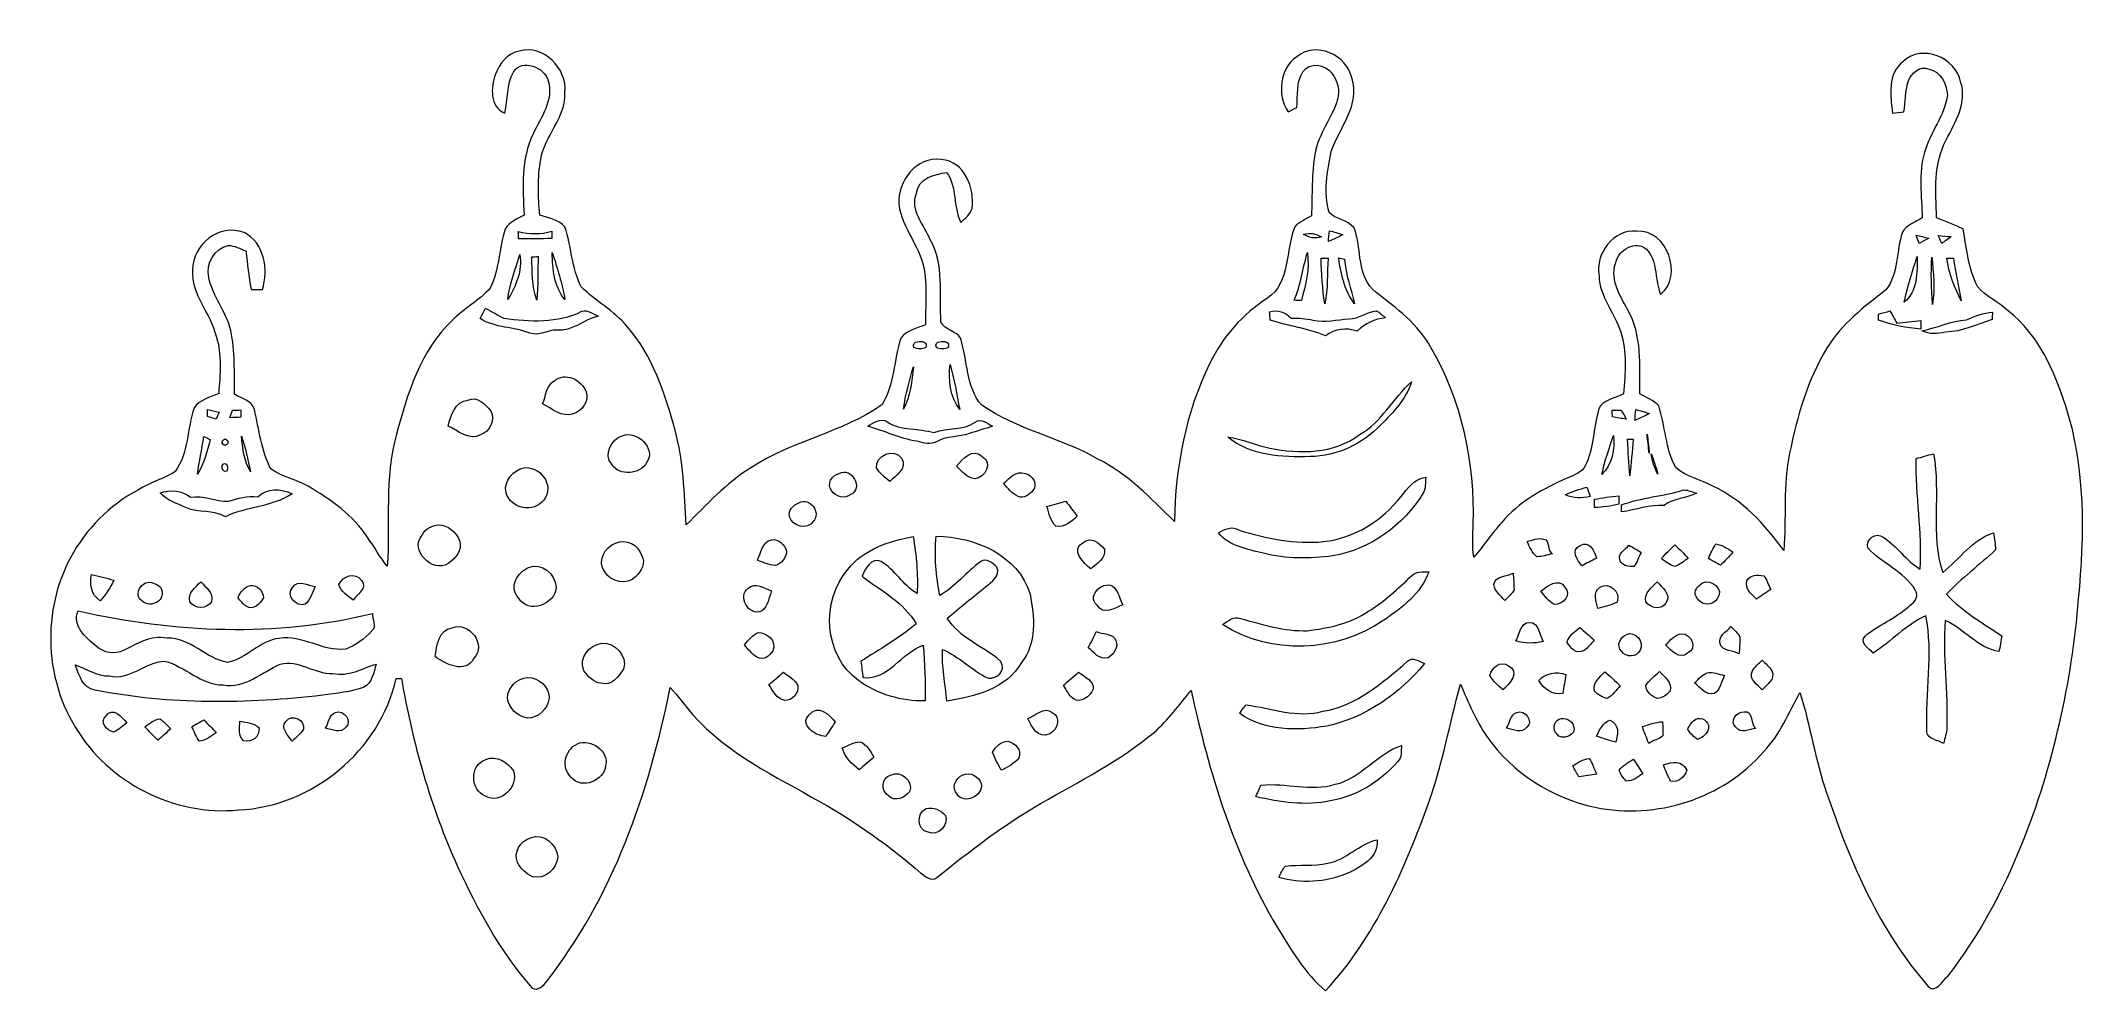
# Model space of a CAD drawing. Header units: centimetres. Extents: x -16.2 to 16.1, y -7.5 to 7.6.
import ezdxf

# ---------------------------------------------------------------- set-up
doc = ezdxf.new("R2010")
doc.units = ezdxf.units.CM
doc.header["$MEASUREMENT"] = 0
doc.layers.add('Layer 1', color=7, linetype='Continuous')

msp = doc.modelspace()

# ---------------------------------------------------------------- linework, layer by layer
at = {"layer": 'Layer 1', "color": 250, "lineweight": 9}
for points, knots in [([(-8.63066, 7.40494), (-8.2486, 7.51289), (-7.87183, 7.1273), (-7.91028, 6.75054), (-7.91028, 6.75054), (-7.89617, 6.35472), (-8.23166, 6.06968), (-8.2927, 5.69326), (-8.2927, 5.69326), (-8.3442, 5.40504), (-8.33714, 5.108), (-8.3054, 4.81732), (-8.3054, 4.81732), (-8.17134, 4.76687), (-8.00589, 4.74711), (-7.91064, 4.63034), (-7.91064, 4.63034), (-7.80551, 4.32131), (-7.80657, 3.97876), (-7.65417, 3.68455), (-7.65417, 3.68455), (-7.42698, 3.46371), (-7.14123, 3.30813), (-6.9345, 3.06436), (-6.9345, 3.06436), (-6.5274, 2.60399), (-6.3316, 2.00568), (-6.17462, 1.42359), (-6.17462, 1.42359), (-6.03845, 0.93747), (-6.02822, 0.43017), (-5.99929, -0.07042), (-5.99929, -0.07042), (-5.67438, 0.24461), (-5.3724, 0.58892), (-4.98188, 0.82669), (-4.98188, 0.82669), (-4.33912, 1.25849), (-3.54078, 1.37809), (-2.90966, 1.82682), (-2.90966, 1.82682), (-2.71175, 2.14044), (-2.72622, 2.53308), (-2.61474, 2.87669), (-2.61474, 2.87669), (-2.52266, 3.00051), (-2.35756, 3.02838), (-2.22351, 3.08729), (-2.22351, 3.08729), (-2.22668, 3.35435), (-2.20869, 3.62246), (-2.23303, 3.88845), (-2.23303, 3.88845), (-2.27537, 4.29027), (-2.5971, 4.59013), (-2.64508, 4.99053), (-2.64508, 4.99053), (-2.66801, 5.35566), (-2.36779, 5.74371), (-1.97692, 5.69467), (-1.97692, 5.69467), (-1.60438, 5.66257), (-1.44775, 5.24277), (-1.49079, 4.92068), (-1.49079, 4.92068), (-1.5176, 4.82684), (-1.60262, 4.76793), (-1.66823, 4.70231), (-1.66823, 4.70231), (-1.79453, 4.95243), (-1.7215, 5.25405), (-1.89119, 5.49147), (-1.89119, 5.49147), (-2.07852, 5.45867), (-2.34486, 5.40046), (-2.36709, 5.16269), (-2.36709, 5.16269), (-2.47504, 4.89352), (-2.24467, 4.66104), (-2.15048, 4.4275), (-2.15048, 4.4275), (-1.92435, 4.03309), (-2.01113, 3.55755), (-1.98115, 3.12575), (-1.98115, 3.12575), (-1.92047, 3.00051), (-1.73597, 2.99204), (-1.66859, 2.86787), (-1.66859, 2.86787), (-1.5624, 2.52285), (-1.58639, 2.10446), (-1.33909, 1.81694), (-1.33909, 1.81694), (-0.77959, 1.43382), (-0.09343, 1.30224), (0.49394, 0.96851), (0.49394, 0.96851), (0.96419, 0.73074), (1.33038, 0.34868), (1.7015, -0.01539), (1.7015, -0.01539), (1.7149, 0.84186), (1.88, 1.70687), (2.25959, 2.47946), (2.25959, 2.47946), (2.4635, 2.89679), (2.77819, 3.25663), (3.16906, 3.50816), (3.16906, 3.50816), (3.53842, 3.75263), (3.44599, 4.27298), (3.59945, 4.63422), (3.59945, 4.63422), (3.67283, 4.70972), (3.77055, 4.75382), (3.86192, 4.80321), (3.86192, 4.80321), (3.87778, 5.13482), (3.85875, 5.47031), (3.91978, 5.79769), (3.91978, 5.79769), (3.9734, 6.10319), (4.18436, 6.34802), (4.27326, 6.64082), (4.27326, 6.64082), (4.31664, 6.78194), (4.26867, 6.93998), (4.18542, 7.0571), (4.18542, 7.0571), (4.08522, 7.19892), (3.82629, 7.23843), (3.72786, 7.07686), (3.72786, 7.07686), (3.6185, 6.91282), (3.64849, 6.70432), (3.6305, 6.51629), (3.6305, 6.51629), (3.58499, 6.49301), (3.53983, 6.46973), (3.49468, 6.44609), (3.49468, 6.44609), (3.31758, 6.71597), (3.35286, 7.1273), (3.62979, 7.31639), (3.62979, 7.31639), (3.92507, 7.56581), (4.42531, 7.34462), (4.49586, 6.98125), (4.49586, 6.98125), (4.64085, 6.5558), (4.29972, 6.19774), (4.17448, 5.82026), (4.17448, 5.82026), (4.1071, 5.50735), (4.05277, 5.17362), (4.13885, 4.85824), (4.13885, 4.85824), (4.25033, 4.74923), (4.42848, 4.7397), (4.53184, 4.62011), (4.53184, 4.62011), (4.66096, 4.28639), (4.56853, 3.83871), (4.88355, 3.59635), (4.88355, 3.59635), (5.20706, 3.34623), (5.54361, 3.09329), (5.74646, 2.72781), (5.74646, 2.72781), (6.23364, 1.89138), (6.44566, 0.90536), (6.4118, -0.05878), (6.4118, -0.05878), (6.40827, -0.23235), (6.39628, -0.40768), (6.42203, -0.58018), (6.42203, -0.58018), (6.57584, -0.40626), (6.70037, -0.20906), (6.857, -0.03726), (6.857, -0.03726), (7.13429, 0.28941), (7.51599, 0.50708), (7.90652, 0.67112), (7.90652, 0.67112), (8.00671, 0.71733), (8.12594, 0.75332), (8.17886, 0.86021), (8.17886, 0.86021), (8.3182, 1.13502), (8.30374, 1.45534), (8.39053, 1.74603), (8.39053, 1.74603), (8.44239, 1.91149), (8.65546, 1.91713), (8.78388, 1.99827), (8.78388, 1.99827), (8.80822, 2.32212), (8.84279, 2.6562), (8.73871, 2.97017), (8.73871, 2.97017), (8.65017, 3.27709), (8.39899, 3.5258), (8.39794, 3.85847), (8.39794, 3.85847), (8.33408, 4.20983), (8.62124, 4.59683), (8.99343, 4.56261), (8.99343, 4.56261), (9.46791, 4.59612), (9.73391, 3.84965), (9.36666, 3.56672), (9.36666, 3.56672), (9.27635, 3.78685), (9.32221, 4.05532), (9.17227, 4.24829), (9.17227, 4.24829), (9.02976, 4.42961), (8.73166, 4.30438), (8.67451, 4.10682), (8.67451, 4.10682), (8.55245, 3.8306), (8.71861, 3.56002), (8.84808, 3.32542), (8.84808, 3.32542), (9.07632, 2.92219), (9.04317, 2.44101), (9.03751, 1.99509), (9.03751, 1.99509), (9.13947, 1.93759), (9.26048, 1.89879), (9.33738, 1.80601), (9.33738, 1.80601), (9.44498, 1.49062), (9.44145, 1.13149), (9.60726, 0.83481), (9.60726, 0.83481), (9.76671, 0.68064), (10.00518, 0.65066), (10.19146, 0.53742), (10.19146, 0.53742), (10.66206, 0.3254), (11.01096, -0.06513), (11.30835, -0.474), (11.30835, -0.474), (11.35351, 0.03612), (11.29565, 0.55506), (11.4029, 1.05953), (11.4029, 1.05953), (11.51896, 1.63808), (11.68512, 2.21876), (11.99556, 2.72534), (11.99556, 2.72534), (12.22311, 3.10352), (12.57835, 3.37057), (12.9209, 3.63551), (12.9209, 3.63551), (13.12093, 3.89304), (13.08388, 4.2504), (13.17984, 4.54779), (13.17984, 4.54779), (13.24828, 4.66245), (13.38516, 4.70584), (13.49311, 4.77392), (13.49311, 4.77392), (13.48781, 5.11824), (13.42714, 5.47419), (13.52944, 5.81039), (13.52944, 5.81039), (13.61905, 6.12471), (13.84765, 6.38471), (13.89139, 6.71455), (13.89139, 6.71455), (13.88257, 6.88812), (13.78344, 7.08215), (13.6007, 7.12131), (13.6007, 7.12131), (13.44866, 7.17952), (13.31707, 7.05181), (13.26909, 6.92305), (13.26909, 6.92305), (13.22464, 6.76853), (13.22711, 6.60484), (13.20559, 6.44609), (13.20559, 6.44609), (13.14597, 6.43939), (13.086, 6.43269), (13.02673, 6.42563), (13.02673, 6.42563), (12.98687, 6.70221), (12.94559, 7.04828), (13.19395, 7.24231), (13.19395, 7.24231), (13.48781, 7.52347), (14.02298, 7.30334), (14.09953, 6.91952), (14.09953, 6.91952), (14.20607, 6.58967), (14.01451, 6.28522), (13.87164, 6.003), (13.87164, 6.003), (13.66808, 5.628), (13.70477, 5.18632), (13.71994, 4.77569), (13.71994, 4.77569), (13.85964, 4.71783), (14.00181, 4.66104), (14.14151, 4.60106), (14.14151, 4.60106), (14.18561, 4.29168), (14.22441, 3.97206), (14.36411, 3.68878), (14.36411, 3.68878), (14.49993, 3.52827), (14.70349, 3.4436), (14.85624, 3.29967), (14.85624, 3.29967), (15.32931, 2.93066), (15.57449, 2.35704), (15.75582, 1.80212), (15.75582, 1.80212), (16.07756, 0.82387), (16.05216, -0.22423), (15.96008, -1.23776), (15.96008, -1.23776), (15.85001, -2.56103), (15.56179, -3.87407), (15.06473, -5.10703), (15.06473, -5.10703), (14.76769, -5.84574), (14.38951, -6.55765), (13.89986, -7.18701), (13.89986, -7.18701), (13.81696, -7.25615), (13.70618, -7.47452), (13.58906, -7.35281), (13.58906, -7.35281), (12.82036, -6.47933), (12.35469, -5.38784), (11.98569, -4.29634), (11.98569, -4.29634), (11.80189, -3.78164), (11.73345, -3.23484), (11.56447, -2.71696), (11.56447, -2.71696), (11.38773, -3.03481), (11.25261, -3.38159), (10.99332, -3.64618), (10.99332, -3.64618), (10.35409, -4.39548), (9.29505, -4.72497), (8.33725, -4.52636), (8.33725, -4.52636), (7.65816, -4.38031), (7.02704, -3.98449), (6.62981, -3.41123), (6.62981, -3.41123), (6.45025, -3.15793), (6.33807, -2.86795), (6.21318, -2.58643), (6.21318, -2.58643), (6.03609, -3.19991), (5.93555, -3.83456), (5.71718, -4.43675), (5.71718, -4.43675), (5.33371, -5.50708), (4.86239, -6.57705), (4.08452, -7.42337), (4.08452, -7.42337), (3.75503, -7.14714), (3.53842, -6.76826), (3.31582, -6.40737), (3.31582, -6.40737), (2.6339, -5.26507), (2.24584, -3.97885), (1.96573, -2.68627), (1.96573, -2.68627), (1.77276, -2.90816), (1.60237, -3.15088), (1.38012, -3.34526), (1.38012, -3.34526), (0.83966, -3.7954), (0.20819, -4.11219), (-0.39823, -4.46109), (-0.39823, -4.46109), (-0.98385, -4.798), (-1.52042, -5.2118), (-2.04641, -5.63408), (-2.04641, -5.63408), (-2.13037, -5.70675), (-2.22915, -5.61397), (-2.29794, -5.56423), (-2.29794, -5.56423), (-2.78866, -5.13807), (-3.32135, -4.75989), (-3.88721, -4.43922), (-3.88721, -4.43922), (-4.59241, -4.03846), (-5.35335, -3.6811), (-5.89769, -3.06198), (-5.89769, -3.06198), (-6.01904, -2.92333), (-6.1217, -2.76917), (-6.24976, -2.63688), (-6.24976, -2.63688), (-6.58702, -4.29634), (-7.15322, -5.95475), (-8.21826, -7.29531), (-8.21826, -7.29531), (-8.26941, -7.36939), (-8.39077, -7.45053), (-8.45567, -7.34787), (-8.45567, -7.34787), (-8.94497, -6.79154), (-9.29317, -6.12656), (-9.60361, -5.45875), (-9.60361, -5.45875), (-10.03118, -4.51577), (-10.31305, -3.51283), (-10.48874, -2.494), (-10.48874, -2.494), (-10.51026, -2.49471), (-10.5533, -2.49577), (-10.57482, -2.49647), (-10.57482, -2.49647), (-10.82458, -3.63418), (-11.89632, -4.51754), (-13.0559, -4.56763), (-13.0559, -4.56763), (-14.06555, -4.67241), (-15.11154, -4.13971), (-15.628, -3.26765), (-15.628, -3.26765), (-16.17481, -2.39135), (-16.15012, -1.18978), (-15.55745, -0.34206), (-15.55745, -0.34206), (-15.27452, 0.08092), (-14.85718, 0.40301), (-14.39328, 0.60586), (-14.39328, 0.60586), (-14.28216, 0.66301), (-14.15798, 0.69652), (-14.05708, 0.77096), (-14.05708, 0.77096), (-13.84436, 1.06341), (-13.87117, 1.44688), (-13.75758, 1.77602), (-13.75758, 1.77602), (-13.67432, 1.90866), (-13.50322, 1.9383), (-13.37093, 2.00286), (-13.37093, 2.00286), (-13.35012, 2.30342), (-13.31696, 2.61175), (-13.4115, 2.90456), (-13.4115, 2.90456), (-13.49511, 3.26756), (-13.80555, 3.56213), (-13.78615, 3.9516), (-13.78615, 3.9516), (-13.77804, 4.34847), (-13.36917, 4.69596), (-12.97194, 4.54074), (-12.97194, 4.54074), (-12.64915, 4.38587), (-12.586, 3.95689), (-12.67913, 3.64186), (-12.67913, 3.64186), (-12.73946, 3.64327), (-12.80014, 3.64468), (-12.86046, 3.64539), (-12.86046, 3.64539), (-12.89997, 3.84541), (-12.91408, 4.05002), (-12.94372, 4.25111), (-12.94372, 4.25111), (-13.03403, 4.28427), (-13.12258, 4.3393), (-13.22135, 4.33613), (-13.22135, 4.33613), (-13.43761, 4.29238), (-13.57731, 4.05002), (-13.5258, 3.8373), (-13.5258, 3.8373), (-13.47606, 3.53356), (-13.24922, 3.29402), (-13.17973, 2.99557), (-13.17973, 2.99557), (-13.10564, 2.66678), (-13.12998, 2.32671), (-13.12117, 1.99192), (-13.12117, 1.99192), (-13.01075, 1.92419), (-12.85129, 1.8882), (-12.80755, 1.75097), (-12.80755, 1.75097), (-12.73417, 1.43277), (-12.6996, 1.09939), (-12.54508, 0.80623), (-12.54508, 0.80623), (-12.36728, 0.68594), (-12.14715, 0.64642), (-11.96158, 0.53883), (-11.96158, 0.53883), (-11.60175, 0.33034), (-11.24862, 0.07775), (-11.01861, -0.2768), (-11.01861, -0.2768), (-10.91313, -0.42214), (-10.82776, -0.5816), (-10.71416, -0.72165), (-10.71416, -0.72165), (-10.66195, -0.0355), (-10.7639, 0.66759), (-10.57093, 1.33822), (-10.57093, 1.33822), (-10.40053, 1.99474), (-10.19098, 2.68442), (-9.67911, 3.16244), (-9.67911, 3.16244), (-9.50024, 3.34976), (-9.25789, 3.46688), (-9.09103, 3.66585), (-9.09103, 3.66585), (-8.94322, 3.95301), (-8.95557, 4.29556), (-8.8522, 4.59754), (-8.8522, 4.59754), (-8.79047, 4.71113), (-8.65888, 4.75452), (-8.55446, 4.81837), (-8.55446, 4.81837), (-8.57879, 5.24806), (-8.6049, 5.6982), (-8.41264, 6.09755), (-8.41264, 6.09755), (-8.29411, 6.35719), (-8.08209, 6.63095), (-8.17592, 6.93328), (-8.17592, 6.93328), (-8.2232, 7.15271), (-8.59608, 7.29382), (-8.72096, 7.07474), (-8.72096, 7.07474), (-8.83315, 6.8786), (-8.81057, 6.64224), (-8.85749, 6.42775), (-8.85749, 6.42775), (-9.10267, 6.52864), (-9.07973, 6.82815), (-9.00601, 7.03805), (-9.00601, 7.03805), (-8.94428, 7.20527), (-8.81551, 7.37213), (-8.63066, 7.40494), (-8.63066, 7.40494), (-8.63066, 7.40494), (-8.63066, 7.40494), (-8.63066, 7.40494)], [0, 0, 0, 0, 0.0070922, 0.0070922, 0.0070922, 0.0070922, 0.0141844, 0.0141844, 0.0141844, 0.0141844, 0.0212766, 0.0212766, 0.0212766, 0.0212766, 0.02836879, 0.02836879, 0.02836879, 0.02836879, 0.03546099, 0.03546099, 0.03546099, 0.03546099, 0.04255319, 0.04255319, 0.04255319, 0.04255319, 0.04964539, 0.04964539, 0.04964539, 0.04964539, 0.05673759, 0.05673759, 0.05673759, 0.05673759, 0.06382979, 0.06382979, 0.06382979, 0.06382979, 0.07092199, 0.07092199, 0.07092199, 0.07092199, 0.07801418, 0.07801418, 0.07801418, 0.07801418, 0.08510638, 0.08510638, 0.08510638, 0.08510638, 0.09219858, 0.09219858, 0.09219858, 0.09219858, 0.09929078, 0.09929078, 0.09929078, 0.09929078, 0.10638298, 0.10638298, 0.10638298, 0.10638298, 0.11347518, 0.11347518, 0.11347518, 0.11347518, 0.12056738, 0.12056738, 0.12056738, 0.12056738, 0.12765957, 0.12765957, 0.12765957, 0.12765957, 0.13475177, 0.13475177, 0.13475177, 0.13475177, 0.14184397, 0.14184397, 0.14184397, 0.14184397, 0.14893617, 0.14893617, 0.14893617, 0.14893617, 0.15602837, 0.15602837, 0.15602837, 0.15602837, 0.16312057, 0.16312057, 0.16312057, 0.16312057, 0.17021277, 0.17021277, 0.17021277, 0.17021277, 0.17730496, 0.17730496, 0.17730496, 0.17730496, 0.18439716, 0.18439716, 0.18439716, 0.18439716, 0.19148936, 0.19148936, 0.19148936, 0.19148936, 0.19858156, 0.19858156, 0.19858156, 0.19858156, 0.20567376, 0.20567376, 0.20567376, 0.20567376, 0.21276596, 0.21276596, 0.21276596, 0.21276596, 0.21985816, 0.21985816, 0.21985816, 0.21985816, 0.22695035, 0.22695035, 0.22695035, 0.22695035, 0.23404255, 0.23404255, 0.23404255, 0.23404255, 0.24113475, 0.24113475, 0.24113475, 0.24113475, 0.24822695, 0.24822695, 0.24822695, 0.24822695, 0.25531915, 0.25531915, 0.25531915, 0.25531915, 0.26241135, 0.26241135, 0.26241135, 0.26241135, 0.26950355, 0.26950355, 0.26950355, 0.26950355, 0.27659574, 0.27659574, 0.27659574, 0.27659574, 0.28368794, 0.28368794, 0.28368794, 0.28368794, 0.29078014, 0.29078014, 0.29078014, 0.29078014, 0.29787234, 0.29787234, 0.29787234, 0.29787234, 0.30496454, 0.30496454, 0.30496454, 0.30496454, 0.31205674, 0.31205674, 0.31205674, 0.31205674, 0.31914894, 0.31914894, 0.31914894, 0.31914894, 0.32624113, 0.32624113, 0.32624113, 0.32624113, 0.33333333, 0.33333333, 0.33333333, 0.33333333, 0.34042553, 0.34042553, 0.34042553, 0.34042553, 0.34751773, 0.34751773, 0.34751773, 0.34751773, 0.35460993, 0.35460993, 0.35460993, 0.35460993, 0.36170213, 0.36170213, 0.36170213, 0.36170213, 0.36879433, 0.36879433, 0.36879433, 0.36879433, 0.37588652, 0.37588652, 0.37588652, 0.37588652, 0.38297872, 0.38297872, 0.38297872, 0.38297872, 0.39007092, 0.39007092, 0.39007092, 0.39007092, 0.39716312, 0.39716312, 0.39716312, 0.39716312, 0.40425532, 0.40425532, 0.40425532, 0.40425532, 0.41134752, 0.41134752, 0.41134752, 0.41134752, 0.41843972, 0.41843972, 0.41843972, 0.41843972, 0.42553191, 0.42553191, 0.42553191, 0.42553191, 0.43262411, 0.43262411, 0.43262411, 0.43262411, 0.43971631, 0.43971631, 0.43971631, 0.43971631, 0.44680851, 0.44680851, 0.44680851, 0.44680851, 0.45390071, 0.45390071, 0.45390071, 0.45390071, 0.46099291, 0.46099291, 0.46099291, 0.46099291, 0.46808511, 0.46808511, 0.46808511, 0.46808511, 0.4751773, 0.4751773, 0.4751773, 0.4751773, 0.4822695, 0.4822695, 0.4822695, 0.4822695, 0.4893617, 0.4893617, 0.4893617, 0.4893617, 0.4964539, 0.4964539, 0.4964539, 0.4964539, 0.5035461, 0.5035461, 0.5035461, 0.5035461, 0.5106383, 0.5106383, 0.5106383, 0.5106383, 0.5177305, 0.5177305, 0.5177305, 0.5177305, 0.5248227, 0.5248227, 0.5248227, 0.5248227, 0.53191489, 0.53191489, 0.53191489, 0.53191489, 0.53900709, 0.53900709, 0.53900709, 0.53900709, 0.54609929, 0.54609929, 0.54609929, 0.54609929, 0.55319149, 0.55319149, 0.55319149, 0.55319149, 0.56028369, 0.56028369, 0.56028369, 0.56028369, 0.56737589, 0.56737589, 0.56737589, 0.56737589, 0.57446809, 0.57446809, 0.57446809, 0.57446809, 0.58156028, 0.58156028, 0.58156028, 0.58156028, 0.58865248, 0.58865248, 0.58865248, 0.58865248, 0.59574468, 0.59574468, 0.59574468, 0.59574468, 0.60283688, 0.60283688, 0.60283688, 0.60283688, 0.60992908, 0.60992908, 0.60992908, 0.60992908, 0.61702128, 0.61702128, 0.61702128, 0.61702128, 0.62411348, 0.62411348, 0.62411348, 0.62411348, 0.63120567, 0.63120567, 0.63120567, 0.63120567, 0.63829787, 0.63829787, 0.63829787, 0.63829787, 0.64539007, 0.64539007, 0.64539007, 0.64539007, 0.65248227, 0.65248227, 0.65248227, 0.65248227, 0.65957447, 0.65957447, 0.65957447, 0.65957447, 0.66666667, 0.66666667, 0.66666667, 0.66666667, 0.67375887, 0.67375887, 0.67375887, 0.67375887, 0.68085106, 0.68085106, 0.68085106, 0.68085106, 0.68794326, 0.68794326, 0.68794326, 0.68794326, 0.69503546, 0.69503546, 0.69503546, 0.69503546, 0.70212766, 0.70212766, 0.70212766, 0.70212766, 0.70921986, 0.70921986, 0.70921986, 0.70921986, 0.71631206, 0.71631206, 0.71631206, 0.71631206, 0.72340426, 0.72340426, 0.72340426, 0.72340426, 0.73049645, 0.73049645, 0.73049645, 0.73049645, 0.73758865, 0.73758865, 0.73758865, 0.73758865, 0.74468085, 0.74468085, 0.74468085, 0.74468085, 0.75177305, 0.75177305, 0.75177305, 0.75177305, 0.75886525, 0.75886525, 0.75886525, 0.75886525, 0.76595745, 0.76595745, 0.76595745, 0.76595745, 0.77304965, 0.77304965, 0.77304965, 0.77304965, 0.78014184, 0.78014184, 0.78014184, 0.78014184, 0.78723404, 0.78723404, 0.78723404, 0.78723404, 0.79432624, 0.79432624, 0.79432624, 0.79432624, 0.80141844, 0.80141844, 0.80141844, 0.80141844, 0.80851064, 0.80851064, 0.80851064, 0.80851064, 0.81560284, 0.81560284, 0.81560284, 0.81560284, 0.82269504, 0.82269504, 0.82269504, 0.82269504, 0.82978723, 0.82978723, 0.82978723, 0.82978723, 0.83687943, 0.83687943, 0.83687943, 0.83687943, 0.84397163, 0.84397163, 0.84397163, 0.84397163, 0.85106383, 0.85106383, 0.85106383, 0.85106383, 0.85815603, 0.85815603, 0.85815603, 0.85815603, 0.86524823, 0.86524823, 0.86524823, 0.86524823, 0.87234043, 0.87234043, 0.87234043, 0.87234043, 0.87943262, 0.87943262, 0.87943262, 0.87943262, 0.88652482, 0.88652482, 0.88652482, 0.88652482, 0.89361702, 0.89361702, 0.89361702, 0.89361702, 0.90070922, 0.90070922, 0.90070922, 0.90070922, 0.90780142, 0.90780142, 0.90780142, 0.90780142, 0.91489362, 0.91489362, 0.91489362, 0.91489362, 0.92198582, 0.92198582, 0.92198582, 0.92198582, 0.92907801, 0.92907801, 0.92907801, 0.92907801, 0.93617021, 0.93617021, 0.93617021, 0.93617021, 0.94326241, 0.94326241, 0.94326241, 0.94326241, 0.95035461, 0.95035461, 0.95035461, 0.95035461, 0.95744681, 0.95744681, 0.95744681, 0.95744681, 0.96453901, 0.96453901, 0.96453901, 0.96453901, 0.97163121, 0.97163121, 0.97163121, 0.97163121, 0.9787234, 0.9787234, 0.9787234, 0.9787234, 0.9858156, 0.9858156, 0.9858156, 0.9858156, 1, 1, 1, 1]), ([(-8.64617, 4.55979), (-8.64547, 4.53086), (-8.64371, 4.47265), (-8.643, 4.44337), (-8.643, 4.44337), (-8.46803, 4.44055), (-8.29305, 4.44337), (-8.11772, 4.44655), (-8.11772, 4.44655), (-8.11737, 4.47547), (-8.11666, 4.53262), (-8.11595, 4.56155), (-8.11595, 4.56155), (-8.29058, 4.51499), (-8.4719, 4.50899), (-8.64617, 4.55979), (-8.64617, 4.55979), (-8.64617, 4.55979), (-8.64617, 4.55979), (-8.64617, 4.55979)], [0, 0, 0, 0, 0.16666667, 0.16666667, 0.16666667, 0.16666667, 0.33333333, 0.33333333, 0.33333333, 0.33333333, 0.5, 0.5, 0.5, 0.5, 0.66666667, 0.66666667, 0.66666667, 0.66666667, 1, 1, 1, 1]), ([(3.73809, 4.51252), (3.82311, 4.4596), (3.92154, 4.44055), (4.0182, 4.4723), (4.0182, 4.4723), (3.93282, 4.52557), (3.8344, 4.54427), (3.73809, 4.51252), (3.73809, 4.51252), (3.73809, 4.51252), (3.73809, 4.51252), (3.73809, 4.51252)], [0, 0, 0, 0, 0.25, 0.25, 0.25, 0.25, 0.5, 0.5, 0.5, 0.5, 1, 1, 1, 1]), ([(4.14449, 4.57002), (4.1385, 4.51357), (4.13285, 4.45678), (4.12791, 4.39998), (4.12791, 4.39998), (4.20588, 4.43349), (4.28314, 4.46877), (4.35898, 4.50722), (4.35898, 4.50722), (4.28808, 4.53121), (4.21646, 4.55167), (4.14449, 4.57002), (4.14449, 4.57002), (4.14449, 4.57002), (4.14449, 4.57002), (4.14449, 4.57002)], [0, 0, 0, 0, 0.2, 0.2, 0.2, 0.2, 0.4, 0.4, 0.4, 0.4, 0.6, 0.6, 0.6, 0.6, 1, 1, 1, 1]), ([(-8.81269, 3.48382), (-8.68252, 3.69725), (-8.57879, 3.94102), (-8.62325, 4.19713), (-8.62325, 4.19713), (-8.69168, 3.96148), (-8.78129, 3.729), (-8.81269, 3.48382), (-8.81269, 3.48382), (-8.81269, 3.48382), (-8.81269, 3.48382), (-8.81269, 3.48382)], [0, 0, 0, 0, 0.25, 0.25, 0.25, 0.25, 0.5, 0.5, 0.5, 0.5, 1, 1, 1, 1]), ([(-8.11066, 4.225), (-8.11031, 3.96783), (-8.08068, 3.69054), (-7.91275, 3.48311), (-7.91275, 3.48311), (-7.94944, 3.73746), (-8.03376, 3.98123), (-8.11066, 4.225), (-8.11066, 4.225), (-8.11066, 4.225), (-8.11066, 4.225), (-8.11066, 4.225)], [0, 0, 0, 0, 0.25, 0.25, 0.25, 0.25, 0.5, 0.5, 0.5, 0.5, 1, 1, 1, 1]), ([(3.79666, 4.22641), (3.72575, 3.97524), (3.69223, 3.71418), (3.58852, 3.47253), (3.58852, 3.47253), (3.61709, 3.47182), (3.67424, 3.47112), (3.70282, 3.47041), (3.70282, 3.47041), (3.76738, 3.71559), (3.83758, 3.97136), (3.79666, 4.22641), (3.79666, 4.22641), (3.79666, 4.22641), (3.79666, 4.22641), (3.79666, 4.22641)], [0, 0, 0, 0, 0.2, 0.2, 0.2, 0.2, 0.4, 0.4, 0.4, 0.4, 0.6, 0.6, 0.6, 0.6, 1, 1, 1, 1]), ([(13.39821, 4.50264), (13.41338, 4.45819), (13.4289, 4.41374), (13.44513, 4.36929), (13.44513, 4.36929), (13.49558, 4.39575), (13.54602, 4.42256), (13.59612, 4.45078), (13.59612, 4.45078), (13.53015, 4.46912), (13.46383, 4.48606), (13.39821, 4.50264), (13.39821, 4.50264), (13.39821, 4.50264), (13.39821, 4.50264), (13.39821, 4.50264)], [0, 0, 0, 0, 0.2, 0.2, 0.2, 0.2, 0.4, 0.4, 0.4, 0.4, 0.6, 0.6, 0.6, 0.6, 1, 1, 1, 1]), ([(13.74675, 4.49488), (13.76474, 4.45325), (13.78309, 4.41197), (13.80179, 4.36999), (13.80179, 4.36999), (13.85153, 4.40562), (13.90127, 4.4409), (13.95066, 4.47689), (13.95066, 4.47689), (13.88222, 4.48324), (13.81449, 4.48923), (13.74675, 4.49488), (13.74675, 4.49488), (13.74675, 4.49488), (13.74675, 4.49488), (13.74675, 4.49488)], [0, 0, 0, 0, 0.2, 0.2, 0.2, 0.2, 0.4, 0.4, 0.4, 0.4, 0.6, 0.6, 0.6, 0.6, 1, 1, 1, 1]), ([(-8.4338, 4.16009), (-8.42393, 3.93114), (-8.43451, 3.69442), (-8.35478, 3.47606), (-8.35478, 3.47606), (-8.33468, 3.70395), (-8.33644, 3.93325), (-8.33503, 4.1615), (-8.33503, 4.1615), (-8.35971, 4.16115), (-8.40911, 4.16044), (-8.4338, 4.16009), (-8.4338, 4.16009), (-8.4338, 4.16009), (-8.4338, 4.16009), (-8.4338, 4.16009)], [0, 0, 0, 0, 0.2, 0.2, 0.2, 0.2, 0.4, 0.4, 0.4, 0.4, 0.6, 0.6, 0.6, 0.6, 1, 1, 1, 1]), ([(4.0122, 4.13928), (4.02384, 3.89798), (4.03549, 3.65562), (4.07182, 3.41608), (4.07182, 3.41608), (4.12862, 3.65244), (4.10392, 3.89868), (4.12368, 4.13928), (4.12368, 4.13928), (4.09581, 4.13928), (4.04006, 4.13928), (4.0122, 4.13928), (4.0122, 4.13928), (4.0122, 4.13928), (4.0122, 4.13928), (4.0122, 4.13928)], [0, 0, 0, 0, 0.2, 0.2, 0.2, 0.2, 0.4, 0.4, 0.4, 0.4, 0.6, 0.6, 0.6, 0.6, 1, 1, 1, 1]), ([(4.28877, 4.14069), (4.33006, 3.88634), (4.37944, 3.62634), (4.54066, 3.41679), (4.54066, 3.41679), (4.49022, 3.65244), (4.40131, 3.87928), (4.38015, 4.12093), (4.38015, 4.12093), (4.35722, 4.12587), (4.31171, 4.13575), (4.28877, 4.14069), (4.28877, 4.14069), (4.28877, 4.14069), (4.28877, 4.14069), (4.28877, 4.14069)], [0, 0, 0, 0, 0.2, 0.2, 0.2, 0.2, 0.4, 0.4, 0.4, 0.4, 0.6, 0.6, 0.6, 0.6, 1, 1, 1, 1]), ([(13.2063, 3.44184), (13.41938, 3.61187), (13.41479, 3.91562), (13.41479, 4.16291), (13.41479, 4.16291), (13.33471, 3.92585), (13.26556, 3.6849), (13.2063, 3.44184), (13.2063, 3.44184), (13.2063, 3.44184), (13.2063, 3.44184), (13.2063, 3.44184)], [0, 0, 0, 0, 0.25, 0.25, 0.25, 0.25, 0.5, 0.5, 0.5, 0.5, 1, 1, 1, 1]), ([(13.64409, 4.15445), (13.63069, 3.90539), (13.63492, 3.65668), (13.65679, 3.40762), (13.65679, 3.40762), (13.69278, 3.65527), (13.67126, 3.9075), (13.64409, 4.15445), (13.64409, 4.15445), (13.64409, 4.15445), (13.64409, 4.15445), (13.64409, 4.15445)], [0, 0, 0, 0, 0.25, 0.25, 0.25, 0.25, 0.5, 0.5, 0.5, 0.5, 1, 1, 1, 1]), ([(13.87975, 4.13646), (13.91538, 3.90009), (14.00111, 3.67643), (14.10941, 3.46406), (14.10941, 3.46406), (14.07096, 3.68843), (14.00993, 3.90927), (13.98841, 4.13681), (13.98841, 4.13681), (13.96124, 4.13681), (13.90691, 4.13646), (13.87975, 4.13646), (13.87975, 4.13646), (13.87975, 4.13646), (13.87975, 4.13646), (13.87975, 4.13646)], [0, 0, 0, 0, 0.2, 0.2, 0.2, 0.2, 0.4, 0.4, 0.4, 0.4, 0.6, 0.6, 0.6, 0.6, 1, 1, 1, 1]), ([(-9.16123, 3.34623), (-9.19087, 3.29261), (-9.22015, 3.23864), (-9.24943, 3.18466), (-9.24943, 3.18466), (-9.00848, 3.03261), (-8.7192, 3.05554), (-8.46203, 2.955), (-8.46203, 2.955), (-8.3188, 2.89821), (-8.18157, 3.0118), (-8.03623, 3.00298), (-8.03623, 3.00298), (-7.79387, 2.97652), (-7.61254, 3.16808), (-7.38782, 3.22382), (-7.38782, 3.22382), (-7.46896, 3.25451), (-7.55151, 3.32754), (-7.64253, 3.30002), (-7.64253, 3.30002), (-8.02458, 3.10917), (-8.46308, 3.13598), (-8.87443, 3.19136), (-8.87443, 3.19136), (-8.97497, 3.2337), (-9.06316, 3.29931), (-9.16123, 3.34623), (-9.16123, 3.34623), (-9.16123, 3.34623), (-9.16123, 3.34623), (-9.16123, 3.34623)], [0, 0, 0, 0, 0.11111111, 0.11111111, 0.11111111, 0.11111111, 0.22222222, 0.22222222, 0.22222222, 0.22222222, 0.33333333, 0.33333333, 0.33333333, 0.33333333, 0.44444444, 0.44444444, 0.44444444, 0.44444444, 0.55555556, 0.55555556, 0.55555556, 0.55555556, 0.66666667, 0.66666667, 0.66666667, 0.66666667, 0.77777778, 0.77777778, 0.77777778, 0.77777778, 1, 1, 1, 1]), ([(3.20152, 3.29049), (3.20434, 3.25769), (3.20999, 3.19172), (3.21281, 3.15891), (3.21281, 3.15891), (3.49926, 3.06366), (3.80583, 3.03367), (4.08382, 2.91126), (4.08382, 2.91126), (4.22951, 3.02379), (4.40943, 3.04778), (4.58194, 2.98393), (4.58194, 2.98393), (4.704, 3.10423), (4.85922, 3.18043), (5.03103, 3.19454), (5.03103, 3.19454), (4.98375, 3.23511), (4.93754, 3.27744), (4.88355, 3.30778), (4.88355, 3.30778), (4.73258, 3.28802), (4.60875, 3.17937), (4.45459, 3.17831), (4.45459, 3.17831), (4.26585, 3.1702), (4.07535, 3.11693), (3.88767, 3.16067), (3.88767, 3.16067), (3.77514, 3.18784), (3.65766, 3.19136), (3.54266, 3.19136), (3.54266, 3.19136), (3.45058, 3.28344), (3.32993, 3.33106), (3.20152, 3.29049), (3.20152, 3.29049), (3.20152, 3.29049), (3.20152, 3.29049), (3.20152, 3.29049)], [0, 0, 0, 0, 0.09090909, 0.09090909, 0.09090909, 0.09090909, 0.18181818, 0.18181818, 0.18181818, 0.18181818, 0.27272727, 0.27272727, 0.27272727, 0.27272727, 0.36363636, 0.36363636, 0.36363636, 0.36363636, 0.45454545, 0.45454545, 0.45454545, 0.45454545, 0.54545455, 0.54545455, 0.54545455, 0.54545455, 0.63636364, 0.63636364, 0.63636364, 0.63636364, 0.72727273, 0.72727273, 0.72727273, 0.72727273, 0.81818182, 0.81818182, 0.81818182, 0.81818182, 1, 1, 1, 1]), ([(12.80519, 3.25522), (12.80554, 3.23123), (12.80625, 3.18325), (12.80625, 3.15926), (12.80625, 3.15926), (13.02144, 3.08624), (13.24228, 3.03332), (13.46982, 3.0178), (13.46982, 3.0178), (13.47088, 3.05202), (13.47264, 3.1201), (13.4737, 3.15432), (13.4737, 3.15432), (13.34741, 3.13809), (13.219, 3.12434), (13.0927, 3.11234), (13.0927, 3.11234), (13.05672, 3.17655), (13.02074, 3.24075), (12.98475, 3.3046), (12.98475, 3.3046), (12.92443, 3.28873), (12.86481, 3.27215), (12.80519, 3.25522), (12.80519, 3.25522), (12.80519, 3.25522), (12.80519, 3.25522), (12.80519, 3.25522)], [0, 0, 0, 0, 0.125, 0.125, 0.125, 0.125, 0.25, 0.25, 0.25, 0.25, 0.375, 0.375, 0.375, 0.375, 0.5, 0.5, 0.5, 0.5, 0.625, 0.625, 0.625, 0.625, 0.75, 0.75, 0.75, 0.75, 1, 1, 1, 1]), ([(14.19337, 3.16702), (13.94854, 3.14727), (13.7277, 3.03649), (13.48887, 2.99275), (13.48887, 2.99275), (13.60705, 2.93172), (13.73793, 2.93842), (13.86246, 2.97229), (13.86246, 2.97229), (14.12246, 2.97476), (14.35424, 3.08906), (14.59483, 3.17126), (14.59483, 3.17126), (14.59624, 3.19912), (14.59942, 3.25522), (14.60083, 3.28309), (14.60083, 3.28309), (14.45478, 3.28379), (14.32601, 3.21641), (14.19337, 3.16702), (14.19337, 3.16702), (14.19337, 3.16702), (14.19337, 3.16702), (14.19337, 3.16702)], [0, 0, 0, 0, 0.14285714, 0.14285714, 0.14285714, 0.14285714, 0.28571429, 0.28571429, 0.28571429, 0.28571429, 0.42857143, 0.42857143, 0.42857143, 0.42857143, 0.57142857, 0.57142857, 0.57142857, 0.57142857, 0.71428571, 0.71428571, 0.71428571, 0.71428571, 1, 1, 1, 1]), ([(-2.35121, 2.81918), (-2.40519, 2.81389), (-2.42318, 2.78285), (-2.40625, 2.72534), (-2.40625, 2.72534), (-2.34733, 2.69783), (-2.27925, 2.69783), (-2.21998, 2.72534), (-2.21998, 2.72534), (-2.18364, 2.81636), (-2.2856, 2.83471), (-2.35121, 2.81918), (-2.35121, 2.81918), (-2.35121, 2.81918), (-2.35121, 2.81918), (-2.35121, 2.81918)], [0, 0, 0, 0, 0.2, 0.2, 0.2, 0.2, 0.4, 0.4, 0.4, 0.4, 0.6, 0.6, 0.6, 0.6, 1, 1, 1, 1]), ([(-1.99843, 2.81918), (-2.05241, 2.81389), (-2.0704, 2.78285), (-2.05347, 2.72534), (-2.05347, 2.72534), (-1.99455, 2.69783), (-1.92647, 2.69783), (-1.8672, 2.72534), (-1.8672, 2.72534), (-1.83087, 2.81636), (-1.93282, 2.83471), (-1.99843, 2.81918), (-1.99843, 2.81918), (-1.99843, 2.81918), (-1.99843, 2.81918), (-1.99843, 2.81918)], [0, 0, 0, 0, 0.2, 0.2, 0.2, 0.2, 0.4, 0.4, 0.4, 0.4, 0.6, 0.6, 0.6, 0.6, 1, 1, 1, 1]), ([(-8.08068, 2.20006), (-8.2105, 2.13021), (-8.20838, 1.95664), (-8.26483, 1.84128), (-8.26483, 1.84128), (-8.11348, 1.76367), (-7.96708, 1.61692), (-7.77799, 1.68324), (-7.77799, 1.68324), (-7.63723, 1.72169), (-7.52576, 1.88467), (-7.57726, 2.02861), (-7.57726, 2.02861), (-7.64817, 2.21734), (-7.90852, 2.3521), (-8.08068, 2.20006), (-8.08068, 2.20006), (-8.08068, 2.20006), (-8.08068, 2.20006), (-8.08068, 2.20006)], [0, 0, 0, 0, 0.16666667, 0.16666667, 0.16666667, 0.16666667, 0.33333333, 0.33333333, 0.33333333, 0.33333333, 0.5, 0.5, 0.5, 0.5, 0.66666667, 0.66666667, 0.66666667, 0.66666667, 1, 1, 1, 1]), ([(-2.56958, 1.75697), (-2.46269, 1.96264), (-2.43976, 2.19865), (-2.41542, 2.42513), (-2.41542, 2.42513), (-2.47433, 2.20464), (-2.54489, 1.98486), (-2.56958, 1.75697), (-2.56958, 1.75697), (-2.56958, 1.75697), (-2.56958, 1.75697), (-2.56958, 1.75697)], [0, 0, 0, 0, 0.25, 0.25, 0.25, 0.25, 0.5, 0.5, 0.5, 0.5, 1, 1, 1, 1]), ([(-1.68517, 1.75062), (-1.7335, 1.98804), (-1.77019, 2.22828), (-1.83545, 2.46182), (-1.83545, 2.46182), (-1.86508, 2.2184), (-1.83827, 1.95064), (-1.68517, 1.75062), (-1.68517, 1.75062), (-1.68517, 1.75062), (-1.68517, 1.75062), (-1.68517, 1.75062)], [0, 0, 0, 0, 0.25, 0.25, 0.25, 0.25, 0.5, 0.5, 0.5, 0.5, 1, 1, 1, 1]), ([(-9.44239, 1.89914), (-9.64101, 1.87303), (-9.71791, 1.65537), (-9.75355, 1.4878), (-9.75355, 1.4878), (-9.59938, 1.42148), (-9.42088, 1.24967), (-9.24343, 1.35022), (-9.24343, 1.35022), (-9.09315, 1.39749), (-9.0039, 1.58728), (-9.08045, 1.72804), (-9.08045, 1.72804), (-9.16653, 1.83352), (-9.28647, 1.96581), (-9.44239, 1.89914), (-9.44239, 1.89914), (-9.44239, 1.89914), (-9.44239, 1.89914), (-9.44239, 1.89914)], [0, 0, 0, 0, 0.16666667, 0.16666667, 0.16666667, 0.16666667, 0.33333333, 0.33333333, 0.33333333, 0.33333333, 0.5, 0.5, 0.5, 0.5, 0.66666667, 0.66666667, 0.66666667, 0.66666667, 1, 1, 1, 1]), ([(4.61933, 1.35269), (4.2154, 1.04471), (3.67883, 1.05036), (3.20293, 1.13714), (3.20293, 1.13714), (2.98068, 1.18759), (2.77184, 1.2913), (2.54323, 1.31247), (2.54323, 1.31247), (2.89813, 1.02037), (3.4026, 0.99144), (3.84216, 1.00555), (3.84216, 1.00555), (4.26479, 1.01014), (4.6659, 1.20875), (4.958, 1.50791), (4.958, 1.50791), (5.15026, 1.70617), (5.36017, 1.91501), (5.43884, 2.18771), (5.43884, 2.18771), (5.14779, 1.92807), (4.97246, 1.54848), (4.61933, 1.35269), (4.61933, 1.35269), (4.61933, 1.35269), (4.61933, 1.35269), (4.61933, 1.35269)], [0, 0, 0, 0, 0.125, 0.125, 0.125, 0.125, 0.25, 0.25, 0.25, 0.25, 0.375, 0.375, 0.375, 0.375, 0.5, 0.5, 0.5, 0.5, 0.625, 0.625, 0.625, 0.625, 0.75, 0.75, 0.75, 0.75, 1, 1, 1, 1]), ([(-13.54767, 1.74921), (-13.54732, 1.72134), (-13.54662, 1.66595), (-13.54591, 1.63844), (-13.54591, 1.63844), (-13.50075, 1.62397), (-13.4556, 1.60951), (-13.41009, 1.59504), (-13.41009, 1.59504), (-13.39492, 1.63314), (-13.37975, 1.67124), (-13.36458, 1.70934), (-13.36458, 1.70934), (-13.42561, 1.72346), (-13.48664, 1.73651), (-13.54767, 1.74921), (-13.54767, 1.74921), (-13.54767, 1.74921), (-13.54767, 1.74921), (-13.54767, 1.74921)], [0, 0, 0, 0, 0.16666667, 0.16666667, 0.16666667, 0.16666667, 0.33333333, 0.33333333, 0.33333333, 0.33333333, 0.5, 0.5, 0.5, 0.5, 0.66666667, 0.66666667, 0.66666667, 0.66666667, 1, 1, 1, 1]), ([(-13.15574, 1.73827), (-13.16879, 1.69876), (-13.18184, 1.65925), (-13.1949, 1.61974), (-13.1949, 1.61974), (-13.13739, 1.62186), (-13.07989, 1.62468), (-13.02239, 1.62679), (-13.02239, 1.62679), (-13.02168, 1.65572), (-13.02027, 1.71358), (-13.01957, 1.74251), (-13.01957, 1.74251), (-13.06507, 1.74109), (-13.11058, 1.73968), (-13.15574, 1.73827), (-13.15574, 1.73827), (-13.15574, 1.73827), (-13.15574, 1.73827), (-13.15574, 1.73827)], [0, 0, 0, 0, 0.16666667, 0.16666667, 0.16666667, 0.16666667, 0.33333333, 0.33333333, 0.33333333, 0.33333333, 0.5, 0.5, 0.5, 0.5, 0.66666667, 0.66666667, 0.66666667, 0.66666667, 1, 1, 1, 1]), ([(-3.13579, 1.48568), (-2.87509, 1.41372), (-2.62991, 1.29165), (-2.36109, 1.24897), (-2.36109, 1.24897), (-2.25561, 1.22392), (-2.14025, 1.18194), (-2.03936, 1.24721), (-2.03936, 1.24721), (-1.88378, 1.33469), (-1.69787, 1.30929), (-1.53383, 1.36927), (-1.53383, 1.36927), (-1.41282, 1.4116), (-1.28865, 1.44511), (-1.16729, 1.48674), (-1.16729, 1.48674), (-1.24984, 1.52837), (-1.34897, 1.61903), (-1.4414, 1.55059), (-1.4414, 1.55059), (-1.63225, 1.41266), (-1.87637, 1.4684), (-2.08698, 1.38514), (-2.08698, 1.38514), (-2.33216, 1.45605), (-2.60733, 1.41195), (-2.82923, 1.55306), (-2.82923, 1.55306), (-2.934, 1.62785), (-3.04301, 1.53401), (-3.13579, 1.48568), (-3.13579, 1.48568), (-3.13579, 1.48568), (-3.13579, 1.48568), (-3.13579, 1.48568)], [0, 0, 0, 0, 0.1, 0.1, 0.1, 0.1, 0.2, 0.2, 0.2, 0.2, 0.3, 0.3, 0.3, 0.3, 0.4, 0.4, 0.4, 0.4, 0.5, 0.5, 0.5, 0.5, 0.6, 0.6, 0.6, 0.6, 0.7, 0.7, 0.7, 0.7, 0.8, 0.8, 0.8, 0.8, 1, 1, 1, 1]), ([(8.60466, 1.74145), (8.60536, 1.71393), (8.60643, 1.6589), (8.60713, 1.63138), (8.60713, 1.63138), (8.68016, 1.61939), (8.75283, 1.6081), (8.82621, 1.59716), (8.82621, 1.59716), (8.80009, 1.64549), (8.774, 1.69312), (8.74754, 1.74039), (8.74754, 1.74039), (8.69956, 1.74109), (8.65194, 1.74145), (8.60466, 1.74145), (8.60466, 1.74145), (8.60466, 1.74145), (8.60466, 1.74145), (8.60466, 1.74145)], [0, 0, 0, 0, 0.16666667, 0.16666667, 0.16666667, 0.16666667, 0.33333333, 0.33333333, 0.33333333, 0.33333333, 0.5, 0.5, 0.5, 0.5, 0.66666667, 0.66666667, 0.66666667, 0.66666667, 1, 1, 1, 1]), ([(8.97755, 1.7478), (8.97154, 1.69135), (8.96591, 1.63456), (8.96097, 1.57776), (8.96097, 1.57776), (9.03892, 1.61127), (9.11619, 1.64655), (9.19204, 1.685), (9.19204, 1.685), (9.12113, 1.70899), (9.04952, 1.72945), (8.97755, 1.7478), (8.97755, 1.7478), (8.97755, 1.7478), (8.97755, 1.7478), (8.97755, 1.7478)], [0, 0, 0, 0, 0.2, 0.2, 0.2, 0.2, 0.4, 0.4, 0.4, 0.4, 0.6, 0.6, 0.6, 0.6, 1, 1, 1, 1]), ([(-13.60623, 1.32235), (-13.6341, 1.12409), (-13.6775, 0.92794), (-13.70748, 0.72968), (-13.70748, 0.72968), (-13.6013, 0.89584), (-13.55014, 1.0881), (-13.50463, 1.27754), (-13.50463, 1.27754), (-13.5385, 1.29271), (-13.57237, 1.30753), (-13.60623, 1.32235), (-13.60623, 1.32235), (-13.60623, 1.32235), (-13.60623, 1.32235), (-13.60623, 1.32235)], [0, 0, 0, 0, 0.2, 0.2, 0.2, 0.2, 0.4, 0.4, 0.4, 0.4, 0.6, 0.6, 0.6, 0.6, 1, 1, 1, 1]), ([(-13.29579, 1.27084), (-13.34447, 1.24015), (-13.29332, 1.15689), (-13.24534, 1.19499), (-13.24534, 1.19499), (-13.19595, 1.22604), (-13.24781, 1.30894), (-13.29579, 1.27084), (-13.29579, 1.27084), (-13.29579, 1.27084), (-13.29579, 1.27084), (-13.29579, 1.27084)], [0, 0, 0, 0, 0.25, 0.25, 0.25, 0.25, 0.5, 0.5, 0.5, 0.5, 1, 1, 1, 1]), ([(-13.01216, 1.33117), (-12.99699, 1.13714), (-12.96841, 0.93747), (-12.86893, 0.76637), (-12.86893, 0.76637), (-12.90809, 0.95722), (-12.95218, 1.14631), (-13.01216, 1.33117), (-13.01216, 1.33117), (-13.01216, 1.33117), (-13.01216, 1.33117), (-13.01216, 1.33117)], [0, 0, 0, 0, 0.25, 0.25, 0.25, 0.25, 0.5, 0.5, 0.5, 0.5, 1, 1, 1, 1]), ([(-7.00576, 1.3354), (-7.18321, 1.27966), (-7.3028, 1.0433), (-7.17368, 0.8849), (-7.17368, 0.8849), (-7.04845, 0.69264), (-6.72636, 0.7198), (-6.61982, 0.9163), (-6.61982, 0.9163), (-6.46707, 1.13255), (-6.78069, 1.43418), (-7.00576, 1.3354), (-7.00576, 1.3354), (-7.00576, 1.3354), (-7.00576, 1.3354), (-7.00576, 1.3354)], [0, 0, 0, 0, 0.2, 0.2, 0.2, 0.2, 0.4, 0.4, 0.4, 0.4, 0.6, 0.6, 0.6, 0.6, 1, 1, 1, 1]), ([(8.44168, 0.72545), (8.60184, 0.8849), (8.65194, 1.12056), (8.62407, 1.33999), (8.62407, 1.33999), (8.5588, 1.13679), (8.48507, 0.935), (8.44168, 0.72545), (8.44168, 0.72545), (8.44168, 0.72545), (8.44168, 0.72545), (8.44168, 0.72545)], [0, 0, 0, 0, 0.25, 0.25, 0.25, 0.25, 0.5, 0.5, 0.5, 0.5, 1, 1, 1, 1]), ([(9.15463, 1.36045), (9.16311, 1.26237), (9.17511, 1.16113), (9.18921, 1.06235), (9.18921, 1.06235), (9.17828, 1.16219), (9.16734, 1.26167), (9.15463, 1.36045), (9.15463, 1.36045), (9.15463, 1.36045), (9.15463, 1.36045), (9.15463, 1.36045)], [0, 0, 0, 0, 0.25, 0.25, 0.25, 0.25, 0.5, 0.5, 0.5, 0.5, 1, 1, 1, 1]), ([(-2.99821, 0.83022), (-2.94847, 0.74132), (-2.86309, 0.681), (-2.78901, 0.61397), (-2.78901, 0.61397), (-2.68988, 0.70675), (-2.51278, 0.81682), (-2.59992, 0.97592), (-2.59992, 0.97592), (-2.71951, 1.15125), (-3.01585, 1.02778), (-2.99821, 0.83022), (-2.99821, 0.83022), (-2.99821, 0.83022), (-2.99821, 0.83022), (-2.99821, 0.83022)], [0, 0, 0, 0, 0.2, 0.2, 0.2, 0.2, 0.4, 0.4, 0.4, 0.4, 0.6, 0.6, 0.6, 0.6, 1, 1, 1, 1]), ([(-1.7335, 0.85703), (-1.65236, 0.77413), (-1.57052, 0.67359), (-1.44845, 0.65383), (-1.44845, 0.65383), (-1.28547, 0.67429), (-1.14859, 0.91595), (-1.33345, 1.00979), (-1.33345, 1.00979), (-1.48303, 1.15442), (-1.6386, 0.96816), (-1.7335, 0.85703), (-1.7335, 0.85703), (-1.7335, 0.85703), (-1.7335, 0.85703), (-1.7335, 0.85703)], [0, 0, 0, 0, 0.2, 0.2, 0.2, 0.2, 0.4, 0.4, 0.4, 0.4, 0.6, 0.6, 0.6, 0.6, 1, 1, 1, 1]), ([(8.84596, 1.28213), (8.85619, 1.09022), (8.86854, 0.89796), (8.88265, 0.70569), (8.88265, 0.70569), (8.90347, 0.8976), (8.91864, 1.08951), (8.93451, 1.28107), (8.93451, 1.28107), (8.91228, 1.28142), (8.86819, 1.28178), (8.84596, 1.28213), (8.84596, 1.28213), (8.84596, 1.28213), (8.84596, 1.28213), (8.84596, 1.28213)], [0, 0, 0, 0, 0.2, 0.2, 0.2, 0.2, 0.4, 0.4, 0.4, 0.4, 0.6, 0.6, 0.6, 0.6, 1, 1, 1, 1]), ([(9.21638, 1.05036), (9.23261, 0.93923), (9.2693, 0.82846), (9.32327, 0.72933), (9.32327, 0.72933), (9.29646, 0.83939), (9.26118, 0.94699), (9.21638, 1.05036), (9.21638, 1.05036), (9.21638, 1.05036), (9.21638, 1.05036), (9.21638, 1.05036)], [0, 0, 0, 0, 0.25, 0.25, 0.25, 0.25, 0.5, 0.5, 0.5, 0.5, 1, 1, 1, 1]), ([(13.3968, 0.97557), (13.38727, 0.39313), (13.49628, -0.18507), (13.45924, -0.76786), (13.45924, -0.76786), (13.23875, -0.63169), (13.09235, -0.40873), (12.87998, -0.26445), (12.87998, -0.26445), (12.76779, -0.17766), (12.59458, -0.29902), (12.6348, -0.43413), (12.6348, -0.43413), (12.85528, -0.6839), (13.21053, -0.8042), (13.38269, -1.09877), (13.38269, -1.09877), (13.46206, -1.22577), (13.34353, -1.30267), (13.26944, -1.37041), (13.26944, -1.37041), (13.06378, -1.55068), (12.79849, -1.64769), (12.59176, -1.82443), (12.59176, -1.82443), (12.49686, -1.93379), (12.65561, -2.01952), (12.71841, -2.09466), (12.71841, -2.09466), (13.00486, -1.91192), (13.23699, -1.64522), (13.5499, -1.50411), (13.5499, -1.50411), (13.67196, -2.10665), (13.54003, -2.72613), (13.56754, -3.33432), (13.56754, -3.33432), (13.57918, -3.46026), (13.75275, -3.46555), (13.82895, -3.52059), (13.82895, -3.52059), (13.84976, -3.43733), (13.87799, -3.35478), (13.88187, -3.26835), (13.88187, -3.26835), (13.8988, -2.70391), (13.81202, -2.14087), (13.85753, -1.57713), (13.85753, -1.57713), (14.15492, -1.71683), (14.36835, -2.01035), (14.70384, -2.07032), (14.70384, -2.07032), (14.71583, -2.00752), (14.73912, -1.88264), (14.75076, -1.8202), (14.75076, -1.8202), (14.44596, -1.62123), (14.12458, -1.43673), (13.87622, -1.16615), (13.87622, -1.16615), (14.11223, -0.90897), (14.39763, -0.70471), (14.65128, -0.46694), (14.65128, -0.46694), (14.64246, -0.37416), (14.6354, -0.28597), (14.61917, -0.1953), (14.61917, -0.1953), (14.28156, -0.29973), (14.08542, -0.61335), (13.81766, -0.82113), (13.81766, -0.82113), (13.61305, -0.22035), (13.79014, 0.43123), (13.67161, 1.04824), (13.67161, 1.04824), (13.56684, 1.03166), (13.49205, 0.9992), (13.3968, 0.97557), (13.3968, 0.97557), (13.3968, 0.97557), (13.3968, 0.97557), (13.3968, 0.97557)], [0, 0, 0, 0, 0.04545455, 0.04545455, 0.04545455, 0.04545455, 0.09090909, 0.09090909, 0.09090909, 0.09090909, 0.13636364, 0.13636364, 0.13636364, 0.13636364, 0.18181818, 0.18181818, 0.18181818, 0.18181818, 0.22727273, 0.22727273, 0.22727273, 0.22727273, 0.27272727, 0.27272727, 0.27272727, 0.27272727, 0.31818182, 0.31818182, 0.31818182, 0.31818182, 0.36363636, 0.36363636, 0.36363636, 0.36363636, 0.40909091, 0.40909091, 0.40909091, 0.40909091, 0.45454545, 0.45454545, 0.45454545, 0.45454545, 0.5, 0.5, 0.5, 0.5, 0.54545455, 0.54545455, 0.54545455, 0.54545455, 0.59090909, 0.59090909, 0.59090909, 0.59090909, 0.63636364, 0.63636364, 0.63636364, 0.63636364, 0.68181818, 0.68181818, 0.68181818, 0.68181818, 0.72727273, 0.72727273, 0.72727273, 0.72727273, 0.77272727, 0.77272727, 0.77272727, 0.77272727, 0.81818182, 0.81818182, 0.81818182, 0.81818182, 0.86363636, 0.86363636, 0.86363636, 0.86363636, 0.90909091, 0.90909091, 0.90909091, 0.90909091, 1, 1, 1, 1]), ([(-13.29579, 0.89478), (-13.33565, 0.86338), (-13.32437, 0.78013), (-13.2711, 0.76884), (-13.2711, 0.76884), (-13.19948, 0.77484), (-13.22912, 0.91559), (-13.29579, 0.89478), (-13.29579, 0.89478), (-13.29579, 0.89478), (-13.29579, 0.89478), (-13.29579, 0.89478)], [0, 0, 0, 0, 0.25, 0.25, 0.25, 0.25, 0.5, 0.5, 0.5, 0.5, 1, 1, 1, 1]), ([(-8.62925, 0.80941), (-8.77177, 0.74203), (-8.90124, 0.554), (-8.82504, 0.39807), (-8.82504, 0.39807), (-8.7192, 0.15007), (-8.34138, 0.12608), (-8.21897, 0.36279), (-8.21897, 0.36279), (-8.07927, 0.61326), (-8.3689, 0.91947), (-8.62925, 0.80941), (-8.62925, 0.80941), (-8.62925, 0.80941), (-8.62925, 0.80941), (-8.62925, 0.80941)], [0, 0, 0, 0, 0.2, 0.2, 0.2, 0.2, 0.4, 0.4, 0.4, 0.4, 0.6, 0.6, 0.6, 0.6, 1, 1, 1, 1]), ([(-3.58805, 0.73956), (-3.70059, 0.71945), (-3.78878, 0.5674), (-3.70694, 0.47145), (-3.70694, 0.47145), (-3.64062, 0.37232), (-3.49845, 0.32892), (-3.40037, 0.41042), (-3.40037, 0.41042), (-3.2007, 0.50108), (-3.38873, 0.85456), (-3.58805, 0.73956), (-3.58805, 0.73956), (-3.58805, 0.73956), (-3.58805, 0.73956), (-3.58805, 0.73956)], [0, 0, 0, 0, 0.2, 0.2, 0.2, 0.2, 0.4, 0.4, 0.4, 0.4, 0.6, 0.6, 0.6, 0.6, 1, 1, 1, 1]), ([(-0.99443, 0.58151), (-0.92458, 0.50778), (-0.86037, 0.421), (-0.76512, 0.37761), (-0.76512, 0.37761), (-0.67693, 0.33739), (-0.5845, 0.40477), (-0.53123, 0.47145), (-0.53123, 0.47145), (-0.44903, 0.56846), (-0.53864, 0.71733), (-0.64977, 0.74132), (-0.64977, 0.74132), (-0.8004, 0.7893), (-0.89883, 0.66724), (-0.99443, 0.58151), (-0.99443, 0.58151), (-0.99443, 0.58151), (-0.99443, 0.58151), (-0.99443, 0.58151)], [0, 0, 0, 0, 0.16666667, 0.16666667, 0.16666667, 0.16666667, 0.33333333, 0.33333333, 0.33333333, 0.33333333, 0.5, 0.5, 0.5, 0.5, 0.66666667, 0.66666667, 0.66666667, 0.66666667, 1, 1, 1, 1]), ([(5.27444, 0.37796), (4.98199, -0.00692), (4.5329, -0.28103), (4.05029, -0.335), (4.05029, -0.335), (3.59875, -0.37769), (3.15107, -0.28632), (2.72174, -0.15473), (2.72174, -0.15473), (2.60743, -0.07465), (2.4949, -0.1445), (2.39401, -0.19601), (2.39401, -0.19601), (2.56722, -0.40873), (2.85403, -0.4553), (3.1038, -0.5188), (3.1038, -0.5188), (3.46116, -0.60876), (3.83652, -0.60946), (4.19988, -0.55866), (4.19988, -0.55866), (4.78902, -0.45953), (5.30654, -0.07853), (5.62052, 0.42312), (5.62052, 0.42312), (5.66744, 0.50037), (5.65721, 0.59457), (5.66391, 0.68029), (5.66391, 0.68029), (5.48293, 0.65277), (5.37992, 0.50637), (5.27444, 0.37796), (5.27444, 0.37796), (5.27444, 0.37796), (5.27444, 0.37796), (5.27444, 0.37796)], [0, 0, 0, 0, 0.1, 0.1, 0.1, 0.1, 0.2, 0.2, 0.2, 0.2, 0.3, 0.3, 0.3, 0.3, 0.4, 0.4, 0.4, 0.4, 0.5, 0.5, 0.5, 0.5, 0.6, 0.6, 0.6, 0.6, 0.7, 0.7, 0.7, 0.7, 0.8, 0.8, 0.8, 0.8, 1, 1, 1, 1]), ([(-14.29627, 0.43264), (-14.18444, 0.31728), (-14.03133, 0.26578), (-13.8874, 0.20263), (-13.8874, 0.20263), (-13.69055, 0.10985), (-13.45736, 0.17053), (-13.2658, 0.0587), (-13.2658, 0.0587), (-12.92855, 0.21886), (-12.53379, 0.20933), (-12.21417, 0.41888), (-12.21417, 0.41888), (-12.38809, 0.50814), (-12.60682, 0.51131), (-12.75533, 0.37232), (-12.75533, 0.37232), (-12.91444, 0.38995), (-13.06754, 0.35221), (-13.21642, 0.30247), (-13.21642, 0.30247), (-13.41891, 0.29894), (-13.61082, 0.39877), (-13.8172, 0.36808), (-13.8172, 0.36808), (-13.95337, 0.47639), (-14.1354, 0.4912), (-14.29627, 0.43264), (-14.29627, 0.43264), (-14.29627, 0.43264), (-14.29627, 0.43264), (-14.29627, 0.43264)], [0, 0, 0, 0, 0.11111111, 0.11111111, 0.11111111, 0.11111111, 0.22222222, 0.22222222, 0.22222222, 0.22222222, 0.33333333, 0.33333333, 0.33333333, 0.33333333, 0.44444444, 0.44444444, 0.44444444, 0.44444444, 0.55555556, 0.55555556, 0.55555556, 0.55555556, 0.66666667, 0.66666667, 0.66666667, 0.66666667, 0.77777778, 0.77777778, 0.77777778, 0.77777778, 1, 1, 1, 1]), ([(-4.22093, 0.27883), (-4.3056, 0.24532), (-4.40156, 0.15853), (-4.36768, 0.05834), (-4.36768, 0.05834), (-4.32959, -0.09476), (-4.08406, -0.1565), (-3.9948, -0.01715), (-3.9948, -0.01715), (-3.86251, 0.1162), (-4.04772, 0.3769), (-4.22093, 0.27883), (-4.22093, 0.27883), (-4.22093, 0.27883), (-4.22093, 0.27883), (-4.22093, 0.27883)], [0, 0, 0, 0, 0.2, 0.2, 0.2, 0.2, 0.4, 0.4, 0.4, 0.4, 0.6, 0.6, 0.6, 0.6, 1, 1, 1, 1]), ([(7.86595, 0.40266), (7.98907, 0.34268), (8.12629, 0.34797), (8.25718, 0.37549), (8.25718, 0.37549), (8.23954, 0.42523), (8.2219, 0.47462), (8.20497, 0.52401), (8.20497, 0.52401), (8.08784, 0.49297), (7.97318, 0.45804), (7.86595, 0.40266), (7.86595, 0.40266), (7.86595, 0.40266), (7.86595, 0.40266), (7.86595, 0.40266)], [0, 0, 0, 0, 0.2, 0.2, 0.2, 0.2, 0.4, 0.4, 0.4, 0.4, 0.6, 0.6, 0.6, 0.6, 1, 1, 1, 1]), ([(8.32315, 0.33351), (8.32421, 0.3007), (8.32561, 0.23544), (8.32632, 0.20263), (8.32632, 0.20263), (8.45614, 0.20334), (8.5842, 0.22556), (8.7105, 0.25555), (8.7105, 0.25555), (8.71014, 0.28836), (8.70979, 0.35468), (8.70943, 0.38749), (8.70943, 0.38749), (8.57997, 0.3769), (8.45085, 0.35538), (8.32315, 0.33351), (8.32315, 0.33351), (8.32315, 0.33351), (8.32315, 0.33351), (8.32315, 0.33351)], [0, 0, 0, 0, 0.16666667, 0.16666667, 0.16666667, 0.16666667, 0.33333333, 0.33333333, 0.33333333, 0.33333333, 0.5, 0.5, 0.5, 0.5, 0.66666667, 0.66666667, 0.66666667, 0.66666667, 1, 1, 1, 1]), ([(8.75142, 0.2432), (8.75142, 0.21604), (8.75142, 0.16171), (8.75142, 0.13419), (8.75142, 0.13419), (8.97684, 0.16312), (9.1931, 0.25061), (9.42381, 0.23579), (9.42381, 0.23579), (9.57198, 0.35432), (9.77447, 0.34445), (9.93958, 0.42947), (9.93958, 0.42947), (9.87078, 0.44993), (9.8027, 0.47674), (9.73108, 0.48168), (9.73108, 0.48168), (9.4097, 0.37796), (9.06857, 0.36526), (8.75142, 0.2432), (8.75142, 0.2432), (8.75142, 0.2432), (8.75142, 0.2432), (8.75142, 0.2432)], [0, 0, 0, 0, 0.14285714, 0.14285714, 0.14285714, 0.14285714, 0.28571429, 0.28571429, 0.28571429, 0.28571429, 0.42857143, 0.42857143, 0.42857143, 0.42857143, 0.57142857, 0.57142857, 0.57142857, 0.57142857, 0.71428571, 0.71428571, 0.71428571, 0.71428571, 1, 1, 1, 1]), ([(-0.30969, 0.2178), (-0.27512, 0.11197), (-0.25536, -0.0108), (-0.1721, -0.09335), (-0.1721, -0.09335), (-0.02958, -0.1184), (0.07272, -0.02103), (0.16621, 0.06434), (0.16621, 0.06434), (0.108, 0.14442), (0.04909, 0.2238), (-0.01053, 0.30247), (-0.01053, 0.30247), (-0.11213, 0.27742), (-0.20985, 0.24673), (-0.30969, 0.2178), (-0.30969, 0.2178), (-0.30969, 0.2178), (-0.30969, 0.2178), (-0.30969, 0.2178)], [0, 0, 0, 0, 0.16666667, 0.16666667, 0.16666667, 0.16666667, 0.33333333, 0.33333333, 0.33333333, 0.33333333, 0.5, 0.5, 0.5, 0.5, 0.66666667, 0.66666667, 0.66666667, 0.66666667, 1, 1, 1, 1]), ([(-9.90418, -0.07148), (-10.01143, -0.07748), (-10.11656, -0.13321), (-10.16242, -0.23481), (-10.16242, -0.23481), (-10.37162, -0.45918), (-9.99802, -0.84547), (-9.75214, -0.67931), (-9.75214, -0.67931), (-9.64242, -0.59641), (-9.51929, -0.47329), (-9.57433, -0.31807), (-9.57433, -0.31807), (-9.62337, -0.18472), (-9.75778, -0.06795), (-9.90418, -0.07148), (-9.90418, -0.07148), (-9.90418, -0.07148), (-9.90418, -0.07148), (-9.90418, -0.07148)], [0, 0, 0, 0, 0.16666667, 0.16666667, 0.16666667, 0.16666667, 0.33333333, 0.33333333, 0.33333333, 0.33333333, 0.5, 0.5, 0.5, 0.5, 0.66666667, 0.66666667, 0.66666667, 0.66666667, 1, 1, 1, 1]), ([(-7.1116, -0.35688), (-7.28481, -0.41685), (-7.40969, -0.6518), (-7.28163, -0.8102), (-7.28163, -0.8102), (-7.18991, -0.97671), (-6.9285, -1.02927), (-6.7941, -0.88675), (-6.7941, -0.88675), (-6.71155, -0.80138), (-6.6237, -0.66838), (-6.70273, -0.5509), (-6.70273, -0.5509), (-6.75317, -0.38016), (-6.94403, -0.28667), (-7.1116, -0.35688), (-7.1116, -0.35688), (-7.1116, -0.35688), (-7.1116, -0.35688), (-7.1116, -0.35688)], [0, 0, 0, 0, 0.16666667, 0.16666667, 0.16666667, 0.16666667, 0.33333333, 0.33333333, 0.33333333, 0.33333333, 0.5, 0.5, 0.5, 0.5, 0.66666667, 0.66666667, 0.66666667, 0.66666667, 1, 1, 1, 1]), ([(-4.87568, -0.62851), (-4.78503, -0.66026), (-4.69577, -0.70895), (-4.59735, -0.71106), (-4.59735, -0.71106), (-4.4954, -0.68884), (-4.41814, -0.5883), (-4.4146, -0.48529), (-4.4146, -0.48529), (-4.44812, -0.3858), (-4.54196, -0.28703), (-4.65556, -0.30572), (-4.65556, -0.30572), (-4.79807, -0.33888), (-4.82277, -0.52198), (-4.87568, -0.62851), (-4.87568, -0.62851), (-4.87568, -0.62851), (-4.87568, -0.62851), (-4.87568, -0.62851)], [0, 0, 0, 0, 0.16666667, 0.16666667, 0.16666667, 0.16666667, 0.33333333, 0.33333333, 0.33333333, 0.33333333, 0.5, 0.5, 0.5, 0.5, 0.66666667, 0.66666667, 0.66666667, 0.66666667, 1, 1, 1, 1]), ([(-3.44729, -0.77492), (-3.88403, -1.26634), (-3.82618, -2.1377), (-3.28219, -2.52716), (-3.28219, -2.52716), (-2.97986, -2.74412), (-2.6038, -2.85878), (-2.23092, -2.84608), (-2.23092, -2.84608), (-2.22809, -2.55256), (-2.23303, -2.25905), (-2.25984, -1.96695), (-2.25984, -1.96695), (-2.61121, -2.08584), (-2.80136, -2.5247), (-3.21128, -2.47919), (-3.21128, -2.47919), (-3.22152, -2.39346), (-3.2321, -2.30809), (-3.24303, -2.22307), (-3.24303, -2.22307), (-2.94811, -2.03504), (-2.64296, -1.86041), (-2.37414, -1.63428), (-2.37414, -1.63428), (-2.559, -1.28891), (-2.93118, -1.11253), (-3.22434, -0.87758), (-3.22434, -0.87758), (-3.17848, -0.77421), (-3.07582, -0.56713), (-2.92624, -0.65109), (-2.92624, -0.65109), (-2.70152, -0.7728), (-2.58369, -1.02786), (-2.35792, -1.15239), (-2.35792, -1.15239), (-2.33851, -0.85253), (-2.37026, -0.55196), (-2.42, -0.25669), (-2.42, -0.25669), (-2.79924, -0.32654), (-3.20458, -0.45424), (-3.44729, -0.77492), (-3.44729, -0.77492), (-3.44729, -0.77492), (-3.44729, -0.77492), (-3.44729, -0.77492)], [0, 0, 0, 0, 0.07692308, 0.07692308, 0.07692308, 0.07692308, 0.15384615, 0.15384615, 0.15384615, 0.15384615, 0.23076923, 0.23076923, 0.23076923, 0.23076923, 0.30769231, 0.30769231, 0.30769231, 0.30769231, 0.38461538, 0.38461538, 0.38461538, 0.38461538, 0.46153846, 0.46153846, 0.46153846, 0.46153846, 0.53846154, 0.53846154, 0.53846154, 0.53846154, 0.61538462, 0.61538462, 0.61538462, 0.61538462, 0.69230769, 0.69230769, 0.69230769, 0.69230769, 0.76923077, 0.76923077, 0.76923077, 0.76923077, 0.84615385, 0.84615385, 0.84615385, 0.84615385, 1, 1, 1, 1]), ([(-2.05523, -0.2514), (-2.09016, -0.56396), (-2.05558, -0.87863), (-2.00055, -1.18661), (-2.00055, -1.18661), (-1.75537, -1.04479), (-1.57969, -0.81337), (-1.35179, -0.64898), (-1.35179, -0.64898), (-1.26572, -0.58477), (-1.15988, -0.67579), (-1.0992, -0.73823), (-1.0992, -0.73823), (-1.04064, -0.88957), (-1.18846, -0.96542), (-1.27312, -1.04444), (-1.27312, -1.04444), (-1.47738, -1.20813), (-1.67917, -1.3757), (-1.88167, -1.5415), (-1.88167, -1.5415), (-1.68905, -1.86218), (-1.30593, -1.98495), (-1.03535, -2.22413), (-1.03535, -2.22413), (-0.94857, -2.38006), (-1.09709, -2.49824), (-1.23326, -2.49012), (-1.23326, -2.49012), (-1.49396, -2.37053), (-1.69117, -2.14828), (-1.95504, -2.03574), (-1.95504, -2.03574), (-1.97339, -2.30915), (-1.91165, -2.57867), (-1.88766, -2.84996), (-1.88766, -2.84996), (-1.45233, -2.78751), (-0.94575, -2.65311), (-0.70974, -2.24424), (-0.70974, -2.24424), (-0.47197, -1.93873), (-0.50336, -1.51998), (-0.57603, -1.16333), (-0.57603, -1.16333), (-0.75948, -0.54385), (-1.4548, -0.25704), (-2.05523, -0.2514), (-2.05523, -0.2514), (-2.05523, -0.2514), (-2.05523, -0.2514), (-2.05523, -0.2514)], [0, 0, 0, 0, 0.07142857, 0.07142857, 0.07142857, 0.07142857, 0.14285714, 0.14285714, 0.14285714, 0.14285714, 0.21428571, 0.21428571, 0.21428571, 0.21428571, 0.28571429, 0.28571429, 0.28571429, 0.28571429, 0.35714286, 0.35714286, 0.35714286, 0.35714286, 0.42857143, 0.42857143, 0.42857143, 0.42857143, 0.5, 0.5, 0.5, 0.5, 0.57142857, 0.57142857, 0.57142857, 0.57142857, 0.64285714, 0.64285714, 0.64285714, 0.64285714, 0.71428571, 0.71428571, 0.71428571, 0.71428571, 0.78571429, 0.78571429, 0.78571429, 0.78571429, 0.85714286, 0.85714286, 0.85714286, 0.85714286, 1, 1, 1, 1]), ([(0.25652, -0.35194), (0.05967, -0.4613), (0.26287, -0.67931), (0.38423, -0.76186), (0.38423, -0.76186), (0.47807, -0.68214), (0.62517, -0.60206), (0.5973, -0.4553), (0.5973, -0.4553), (0.51405, -0.3477), (0.38035, -0.2454), (0.25652, -0.35194), (0.25652, -0.35194), (0.25652, -0.35194), (0.25652, -0.35194), (0.25652, -0.35194)], [0, 0, 0, 0, 0.2, 0.2, 0.2, 0.2, 0.4, 0.4, 0.4, 0.4, 0.6, 0.6, 0.6, 0.6, 1, 1, 1, 1]), ([(7.26093, -0.33183), (7.30327, -0.4165), (7.33713, -0.51316), (7.4151, -0.57348), (7.4151, -0.57348), (7.49871, -0.57278), (7.57914, -0.54632), (7.66028, -0.52797), (7.66028, -0.52797), (7.57385, -0.48246), (7.62959, -0.31631), (7.52234, -0.29443), (7.52234, -0.29443), (7.4345, -0.2708), (7.34595, -0.3149), (7.26093, -0.33183), (7.26093, -0.33183), (7.26093, -0.33183), (7.26093, -0.33183), (7.26093, -0.33183)], [0, 0, 0, 0, 0.16666667, 0.16666667, 0.16666667, 0.16666667, 0.33333333, 0.33333333, 0.33333333, 0.33333333, 0.5, 0.5, 0.5, 0.5, 0.66666667, 0.66666667, 0.66666667, 0.66666667, 1, 1, 1, 1]), ([(8.09808, -0.39674), (7.93933, -0.46483), (8.05609, -0.62746), (8.12594, -0.71847), (8.12594, -0.71847), (8.20214, -0.67755), (8.27799, -0.63592), (8.35454, -0.59571), (8.35454, -0.59571), (8.31856, -0.47894), (8.24554, -0.30608), (8.09808, -0.39674), (8.09808, -0.39674), (8.09808, -0.39674), (8.09808, -0.39674), (8.09808, -0.39674)], [0, 0, 0, 0, 0.2, 0.2, 0.2, 0.2, 0.4, 0.4, 0.4, 0.4, 0.6, 0.6, 0.6, 0.6, 1, 1, 1, 1]), ([(8.7313, -0.63557), (8.76199, -0.72059), (8.86889, -0.73294), (8.94721, -0.72765), (8.94721, -0.72765), (9.00048, -0.66203), (9.01953, -0.57525), (9.06292, -0.50469), (9.06292, -0.50469), (8.99766, -0.46624), (8.9331, -0.42814), (8.86854, -0.39039), (8.86854, -0.39039), (8.81245, -0.46236), (8.67346, -0.52868), (8.7313, -0.63557), (8.7313, -0.63557), (8.7313, -0.63557), (8.7313, -0.63557), (8.7313, -0.63557)], [0, 0, 0, 0, 0.16666667, 0.16666667, 0.16666667, 0.16666667, 0.33333333, 0.33333333, 0.33333333, 0.33333333, 0.5, 0.5, 0.5, 0.5, 0.66666667, 0.66666667, 0.66666667, 0.66666667, 1, 1, 1, 1]), ([(9.38007, -0.60311), (9.44709, -0.64933), (9.51201, -0.70401), (9.59208, -0.72659), (9.59208, -0.72659), (9.67005, -0.69907), (9.73496, -0.6458), (9.8027, -0.59959), (9.8027, -0.59959), (9.73566, -0.52515), (9.66582, -0.45354), (9.59315, -0.38475), (9.59315, -0.38475), (9.51906, -0.4546), (9.44816, -0.52762), (9.38007, -0.60311), (9.38007, -0.60311), (9.38007, -0.60311), (9.38007, -0.60311), (9.38007, -0.60311)], [0, 0, 0, 0, 0.16666667, 0.16666667, 0.16666667, 0.16666667, 0.33333333, 0.33333333, 0.33333333, 0.33333333, 0.5, 0.5, 0.5, 0.5, 0.66666667, 0.66666667, 0.66666667, 0.66666667, 1, 1, 1, 1]), ([(10.23908, -0.3724), (10.19216, -0.44401), (10.15477, -0.52092), (10.12373, -0.60135), (10.12373, -0.60135), (10.18581, -0.63663), (10.24861, -0.67191), (10.31176, -0.70718), (10.31176, -0.70718), (10.38019, -0.64192), (10.44546, -0.57383), (10.50896, -0.50363), (10.50896, -0.50363), (10.42606, -0.44754), (10.34208, -0.38263), (10.23908, -0.3724), (10.23908, -0.3724), (10.23908, -0.3724), (10.23908, -0.3724), (10.23908, -0.3724)], [0, 0, 0, 0, 0.16666667, 0.16666667, 0.16666667, 0.16666667, 0.33333333, 0.33333333, 0.33333333, 0.33333333, 0.5, 0.5, 0.5, 0.5, 0.66666667, 0.66666667, 0.66666667, 0.66666667, 1, 1, 1, 1]), ([(-15.37788, -0.85323), (-15.4054, -1.0134), (-15.38706, -1.1732), (-15.23889, -1.26775), (-15.23889, -1.26775), (-15.15246, -1.17109), (-15.07908, -1.06243), (-15.02617, -0.9439), (-15.02617, -0.9439), (-15.14223, -0.91074), (-15.26006, -0.87899), (-15.37788, -0.85323), (-15.37788, -0.85323), (-15.37788, -0.85323), (-15.37788, -0.85323), (-15.37788, -0.85323)], [0, 0, 0, 0, 0.2, 0.2, 0.2, 0.2, 0.4, 0.4, 0.4, 0.4, 0.6, 0.6, 0.6, 0.6, 1, 1, 1, 1]), ([(-14.52452, -0.98694), (-14.63, -1.03209), (-14.7002, -1.19684), (-14.58202, -1.26845), (-14.58202, -1.26845), (-14.45008, -1.40463), (-14.17209, -1.25646), (-14.28957, -1.05255), (-14.28957, -1.05255), (-14.35448, -1.00352), (-14.44197, -0.95378), (-14.52452, -0.98694), (-14.52452, -0.98694), (-14.52452, -0.98694), (-14.52452, -0.98694), (-14.52452, -0.98694)], [0, 0, 0, 0, 0.2, 0.2, 0.2, 0.2, 0.4, 0.4, 0.4, 0.4, 0.6, 0.6, 0.6, 0.6, 1, 1, 1, 1]), ([(-12.20288, -1.0515), (-12.326, -1.17073), (-12.15173, -1.37711), (-12.00674, -1.32208), (-12.00674, -1.32208), (-11.92137, -1.25434), (-11.89879, -1.13369), (-11.85117, -1.04444), (-11.85117, -1.04444), (-11.96335, -1.02468), (-12.11892, -0.92626), (-12.20288, -1.0515), (-12.20288, -1.0515), (-12.20288, -1.0515), (-12.20288, -1.0515), (-12.20288, -1.0515)], [0, 0, 0, 0, 0.2, 0.2, 0.2, 0.2, 0.4, 0.4, 0.4, 0.4, 0.6, 0.6, 0.6, 0.6, 1, 1, 1, 1]), ([(-11.4744, -1.01375), (-11.44194, -1.12558), (-11.33646, -1.18731), (-11.2518, -1.25611), (-11.2518, -1.25611), (-11.18865, -1.17038), (-11.0172, -1.06208), (-11.12021, -0.94672), (-11.12021, -0.94672), (-11.21193, -0.80596), (-11.41937, -0.8737), (-11.4744, -1.01375), (-11.4744, -1.01375), (-11.4744, -1.01375), (-11.4744, -1.01375), (-11.4744, -1.01375)], [0, 0, 0, 0, 0.2, 0.2, 0.2, 0.2, 0.4, 0.4, 0.4, 0.4, 0.6, 0.6, 0.6, 0.6, 1, 1, 1, 1]), ([(-8.48672, -0.74564), (-8.65923, -0.82113), (-8.80281, -1.05573), (-8.64406, -1.22083), (-8.64406, -1.22083), (-8.49554, -1.49211), (-8.05845, -1.32843), (-8.04681, -1.0462), (-8.04681, -1.0462), (-8.07009, -0.849), (-8.27506, -0.65145), (-8.48672, -0.74564), (-8.48672, -0.74564), (-8.48672, -0.74564), (-8.48672, -0.74564), (-8.48672, -0.74564)], [0, 0, 0, 0, 0.2, 0.2, 0.2, 0.2, 0.4, 0.4, 0.4, 0.4, 0.6, 0.6, 0.6, 0.6, 1, 1, 1, 1]), ([(0.48159, -1.33795), (0.57578, -1.50305), (0.75958, -1.38593), (0.88447, -1.33054), (0.88447, -1.33054), (0.8379, -1.24058), (0.82308, -1.13934), (0.75464, -1.06349), (0.75464, -1.06349), (0.60895, -0.90897), (0.29921, -1.18414), (0.48159, -1.33795), (0.48159, -1.33795), (0.48159, -1.33795), (0.48159, -1.33795), (0.48159, -1.33795)], [0, 0, 0, 0, 0.2, 0.2, 0.2, 0.2, 0.4, 0.4, 0.4, 0.4, 0.6, 0.6, 0.6, 0.6, 1, 1, 1, 1]), ([(5.43884, -0.87652), (5.22329, -1.07478), (5.01162, -1.28186), (4.75939, -1.43391), (4.75939, -1.43391), (4.47611, -1.62723), (4.13144, -1.70096), (3.7963, -1.74047), (3.7963, -1.74047), (3.43541, -1.75176), (3.08546, -1.6424), (2.7422, -1.54644), (2.7422, -1.54644), (2.63461, -1.50411), (2.54358, -1.59301), (2.45821, -1.6431), (2.45821, -1.6431), (3.21246, -2.1317), (4.27185, -2.08443), (5.00457, -1.57184), (5.00457, -1.57184), (5.29314, -1.37923), (5.59018, -1.14851), (5.71294, -0.81125), (5.71294, -0.81125), (5.61911, -0.81513), (5.50974, -0.80102), (5.43884, -0.87652), (5.43884, -0.87652), (5.43884, -0.87652), (5.43884, -0.87652), (5.43884, -0.87652)], [0, 0, 0, 0, 0.11111111, 0.11111111, 0.11111111, 0.11111111, 0.22222222, 0.22222222, 0.22222222, 0.22222222, 0.33333333, 0.33333333, 0.33333333, 0.33333333, 0.44444444, 0.44444444, 0.44444444, 0.44444444, 0.55555556, 0.55555556, 0.55555556, 0.55555556, 0.66666667, 0.66666667, 0.66666667, 0.66666667, 0.77777778, 0.77777778, 0.77777778, 0.77777778, 1, 1, 1, 1]), ([(6.73882, -1.01269), (6.74694, -1.11958), (6.84748, -1.18767), (6.91133, -1.26493), (6.91133, -1.26493), (6.96107, -1.21095), (7.01963, -1.16297), (7.05597, -1.09771), (7.05597, -1.09771), (7.0535, -1.0074), (7.05103, -0.92167), (7.0408, -0.83313), (7.0408, -0.83313), (6.95472, -0.88287), (6.75576, -0.87193), (6.73882, -1.01269), (6.73882, -1.01269), (6.73882, -1.01269), (6.73882, -1.01269), (6.73882, -1.01269)], [0, 0, 0, 0, 0.16666667, 0.16666667, 0.16666667, 0.16666667, 0.33333333, 0.33333333, 0.33333333, 0.33333333, 0.5, 0.5, 0.5, 0.5, 0.66666667, 0.66666667, 0.66666667, 0.66666667, 1, 1, 1, 1]), ([(7.47789, -1.11605), (7.5421, -1.19296), (7.60101, -1.2808), (7.69273, -1.32807), (7.69273, -1.32807), (7.82608, -1.32596), (7.97813, -1.17356), (7.85854, -1.05255), (7.85854, -1.05255), (7.7647, -0.90086), (7.57667, -1.03562), (7.47789, -1.11605), (7.47789, -1.11605), (7.47789, -1.11605), (7.47789, -1.11605), (7.47789, -1.11605)], [0, 0, 0, 0, 0.2, 0.2, 0.2, 0.2, 0.4, 0.4, 0.4, 0.4, 0.6, 0.6, 0.6, 0.6, 1, 1, 1, 1]), ([(8.4057, -1.05714), (8.29246, -1.13405), (8.35843, -1.28574), (8.37853, -1.39263), (8.37853, -1.39263), (8.47802, -1.35947), (8.58631, -1.33971), (8.68051, -1.28891), (8.68051, -1.28891), (8.74824, -1.12381), (8.54434, -0.95977), (8.4057, -1.05714), (8.4057, -1.05714), (8.4057, -1.05714), (8.4057, -1.05714), (8.4057, -1.05714)], [0, 0, 0, 0, 0.2, 0.2, 0.2, 0.2, 0.4, 0.4, 0.4, 0.4, 0.6, 0.6, 0.6, 0.6, 1, 1, 1, 1]), ([(10.02953, -0.98517), (9.96074, -1.03139), (9.86867, -1.11288), (9.93076, -1.20072), (9.93076, -1.20072), (9.9805, -1.34712), (10.19816, -1.36653), (10.26625, -1.22471), (10.26625, -1.22471), (10.37561, -1.09206), (10.16394, -0.91462), (10.02953, -0.98517), (10.02953, -0.98517), (10.02953, -0.98517), (10.02953, -0.98517), (10.02953, -0.98517)], [0, 0, 0, 0, 0.2, 0.2, 0.2, 0.2, 0.4, 0.4, 0.4, 0.4, 0.6, 0.6, 0.6, 0.6, 1, 1, 1, 1]), ([(10.72627, -0.9499), (10.69205, -1.08395), (10.80212, -1.16086), (10.87761, -1.2427), (10.87761, -1.2427), (10.95311, -1.19084), (11.02931, -1.14004), (11.10656, -1.08995), (11.10656, -1.08995), (11.06388, -1.01375), (11.04589, -0.93966), (10.99438, -0.87264), (10.99438, -0.87264), (10.89102, -0.85676), (10.78554, -0.85888), (10.72627, -0.9499), (10.72627, -0.9499), (10.72627, -0.9499), (10.72627, -0.9499), (10.72627, -0.9499)], [0, 0, 0, 0, 0.16666667, 0.16666667, 0.16666667, 0.16666667, 0.33333333, 0.33333333, 0.33333333, 0.33333333, 0.5, 0.5, 0.5, 0.5, 0.66666667, 0.66666667, 0.66666667, 0.66666667, 1, 1, 1, 1]), ([(-13.82566, -1.28292), (-13.75652, -1.40321), (-13.55473, -1.40357), (-13.48347, -1.28256), (-13.48347, -1.28256), (-13.44784, -1.13651), (-13.57343, -1.05855), (-13.65492, -0.97036), (-13.65492, -0.97036), (-13.73606, -1.0589), (-13.86306, -1.13651), (-13.82566, -1.28292), (-13.82566, -1.28292), (-13.82566, -1.28292), (-13.82566, -1.28292), (-13.82566, -1.28292)], [0, 0, 0, 0, 0.2, 0.2, 0.2, 0.2, 0.4, 0.4, 0.4, 0.4, 0.6, 0.6, 0.6, 0.6, 1, 1, 1, 1]), ([(-12.87175, -1.02786), (-12.96453, -1.05114), (-13.03368, -1.13158), (-13.06507, -1.21942), (-13.06507, -1.21942), (-13.03156, -1.27128), (-12.98887, -1.3182), (-12.93702, -1.35277), (-12.93702, -1.35277), (-12.83506, -1.43814), (-12.71088, -1.30902), (-12.66361, -1.22012), (-12.66361, -1.22012), (-12.67067, -1.11288), (-12.75922, -1.01481), (-12.87175, -1.02786), (-12.87175, -1.02786), (-12.87175, -1.02786), (-12.87175, -1.02786), (-12.87175, -1.02786)], [0, 0, 0, 0, 0.16666667, 0.16666667, 0.16666667, 0.16666667, 0.33333333, 0.33333333, 0.33333333, 0.33333333, 0.5, 0.5, 0.5, 0.5, 0.66666667, 0.66666667, 0.66666667, 0.66666667, 1, 1, 1, 1]), ([(-5.02139, -1.07019), (-5.19637, -1.18731), (-5.01892, -1.52281), (-4.80972, -1.42967), (-4.80972, -1.42967), (-4.71164, -1.35453), (-4.69083, -1.21871), (-4.65168, -1.11182), (-4.65168, -1.11182), (-4.76598, -1.07019), (-4.90885, -0.96895), (-5.02139, -1.07019), (-5.02139, -1.07019), (-5.02139, -1.07019), (-5.02139, -1.07019), (-5.02139, -1.07019)], [0, 0, 0, 0, 0.2, 0.2, 0.2, 0.2, 0.4, 0.4, 0.4, 0.4, 0.6, 0.6, 0.6, 0.6, 1, 1, 1, 1]), ([(9.13701, -1.28468), (9.20933, -1.39298), (9.38748, -1.42297), (9.45627, -1.29526), (9.45627, -1.29526), (9.54164, -1.1658), (9.38713, -1.05749), (9.31304, -0.96965), (9.31304, -0.96965), (9.22942, -1.0582), (9.10314, -1.13722), (9.13701, -1.28468), (9.13701, -1.28468), (9.13701, -1.28468), (9.13701, -1.28468), (9.13701, -1.28468)], [0, 0, 0, 0, 0.2, 0.2, 0.2, 0.2, 0.4, 0.4, 0.4, 0.4, 0.6, 0.6, 0.6, 0.6, 1, 1, 1, 1]), ([(-15.58779, -1.4272), (-15.6915, -1.66462), (-15.46467, -1.8463), (-15.30204, -1.98671), (-15.30204, -1.98671), (-15.18562, -2.08796), (-15.00994, -2.12641), (-14.86988, -2.05091), (-14.86988, -2.05091), (-14.65469, -1.94861), (-14.43844, -1.80185), (-14.18479, -1.85971), (-14.18479, -1.85971), (-13.81896, -1.84419), (-13.57519, -2.18532), (-13.23158, -2.23965), (-13.23158, -2.23965), (-12.93419, -2.18603), (-12.72535, -1.89851), (-12.41914, -1.86147), (-12.41914, -1.86147), (-12.04766, -1.80115), (-11.73687, -2.07314), (-11.36857, -2.03081), (-11.36857, -2.03081), (-11.20629, -1.97577), (-11.07294, -1.86324), (-10.9537, -1.74435), (-10.9537, -1.74435), (-10.87644, -1.6738), (-10.95017, -1.55703), (-10.9477, -1.46671), (-10.9477, -1.46671), (-12.46429, -1.84419), (-14.0719, -1.77328), (-15.58779, -1.4272), (-15.58779, -1.4272), (-15.58779, -1.4272), (-15.58779, -1.4272), (-15.58779, -1.4272)], [0, 0, 0, 0, 0.09090909, 0.09090909, 0.09090909, 0.09090909, 0.18181818, 0.18181818, 0.18181818, 0.18181818, 0.27272727, 0.27272727, 0.27272727, 0.27272727, 0.36363636, 0.36363636, 0.36363636, 0.36363636, 0.45454545, 0.45454545, 0.45454545, 0.45454545, 0.54545455, 0.54545455, 0.54545455, 0.54545455, 0.63636364, 0.63636364, 0.63636364, 0.63636364, 0.72727273, 0.72727273, 0.72727273, 0.72727273, 0.81818182, 0.81818182, 0.81818182, 0.81818182, 1, 1, 1, 1]), ([(-9.68934, -1.69531), (-9.90313, -1.72036), (-9.93241, -1.98565), (-9.95815, -2.14934), (-9.95815, -2.14934), (-9.79659, -2.26858), (-9.47697, -2.42874), (-9.34997, -2.17615), (-9.34997, -2.17615), (-9.13619, -1.96836), (-9.423, -1.58595), (-9.68934, -1.69531), (-9.68934, -1.69531), (-9.68934, -1.69531), (-9.68934, -1.69531), (-9.68934, -1.69531)], [0, 0, 0, 0, 0.2, 0.2, 0.2, 0.2, 0.4, 0.4, 0.4, 0.4, 0.6, 0.6, 0.6, 0.6, 1, 1, 1, 1]), ([(7.08384, -1.90028), (7.22566, -1.94226), (7.37453, -1.94685), (7.51811, -1.91016), (7.51811, -1.91016), (7.45849, -1.83078), (7.45002, -1.60112), (7.30009, -1.61065), (7.30009, -1.61065), (7.15439, -1.60077), (7.14205, -1.82231), (7.08384, -1.90028), (7.08384, -1.90028), (7.08384, -1.90028), (7.08384, -1.90028), (7.08384, -1.90028)], [0, 0, 0, 0, 0.2, 0.2, 0.2, 0.2, 0.4, 0.4, 0.4, 0.4, 0.6, 0.6, 0.6, 0.6, 1, 1, 1, 1]), ([(-7.3282, -1.93944), (-7.5314, -1.96201), (-7.69192, -2.16592), (-7.61536, -2.37406), (-7.61536, -2.37406), (-7.54516, -2.45626), (-7.4619, -2.56809), (-7.34231, -2.56597), (-7.34231, -2.56597), (-7.16769, -2.62347), (-7.06997, -2.46049), (-6.98565, -2.3476), (-6.98565, -2.3476), (-6.92427, -2.131), (-7.11795, -1.9225), (-7.3282, -1.93944), (-7.3282, -1.93944), (-7.3282, -1.93944), (-7.3282, -1.93944), (-7.3282, -1.93944)], [0, 0, 0, 0, 0.16666667, 0.16666667, 0.16666667, 0.16666667, 0.33333333, 0.33333333, 0.33333333, 0.33333333, 0.5, 0.5, 0.5, 0.5, 0.66666667, 0.66666667, 0.66666667, 0.66666667, 1, 1, 1, 1]), ([(-4.86228, -1.76799), (-4.9526, -1.80997), (-5.01433, -1.89146), (-5.08171, -1.96131), (-5.08171, -1.96131), (-5.02068, -2.02975), (-4.96424, -2.1056), (-4.88626, -2.1564), (-4.88626, -2.1564), (-4.77338, -2.22625), (-4.68766, -2.13558), (-4.63403, -2.05585), (-4.63403, -2.05585), (-4.56348, -1.89851), (-4.72611, -1.77363), (-4.86228, -1.76799), (-4.86228, -1.76799), (-4.86228, -1.76799), (-4.86228, -1.76799), (-4.86228, -1.76799)], [0, 0, 0, 0, 0.16666667, 0.16666667, 0.16666667, 0.16666667, 0.33333333, 0.33333333, 0.33333333, 0.33333333, 0.5, 0.5, 0.5, 0.5, 0.66666667, 0.66666667, 0.66666667, 0.66666667, 1, 1, 1, 1]), ([(0.47066, -1.75458), (0.42832, -1.8396), (0.38529, -1.92462), (0.34119, -2.00893), (0.34119, -2.00893), (0.43115, -2.08655), (0.51511, -2.20049), (0.65587, -2.16627), (0.65587, -2.16627), (0.74053, -2.10912), (0.83049, -2.00188), (0.77475, -1.89499), (0.77475, -1.89499), (0.73383, -1.77363), (0.55779, -1.79691), (0.47066, -1.75458), (0.47066, -1.75458), (0.47066, -1.75458), (0.47066, -1.75458), (0.47066, -1.75458)], [0, 0, 0, 0, 0.16666667, 0.16666667, 0.16666667, 0.16666667, 0.33333333, 0.33333333, 0.33333333, 0.33333333, 0.5, 0.5, 0.5, 0.5, 0.66666667, 0.66666667, 0.66666667, 0.66666667, 1, 1, 1, 1]), ([(7.89241, -1.92462), (7.9492, -2.01317), (8.03528, -2.12182), (8.16334, -2.05338), (8.16334, -2.05338), (8.22472, -2.00788), (8.27198, -1.94649), (8.32103, -1.88828), (8.32103, -1.88828), (8.26459, -1.83925), (8.1517, -1.74082), (8.09525, -1.69143), (8.09525, -1.69143), (8.01482, -1.75564), (7.91922, -1.81843), (7.89241, -1.92462), (7.89241, -1.92462), (7.89241, -1.92462), (7.89241, -1.92462), (7.89241, -1.92462)], [0, 0, 0, 0, 0.16666667, 0.16666667, 0.16666667, 0.16666667, 0.33333333, 0.33333333, 0.33333333, 0.33333333, 0.5, 0.5, 0.5, 0.5, 0.66666667, 0.66666667, 0.66666667, 0.66666667, 1, 1, 1, 1]), ([(8.82938, -1.79797), (8.73343, -1.84313), (8.66076, -1.97754), (8.75142, -2.06397), (8.75142, -2.06397), (8.81773, -2.17051), (8.99307, -2.16275), (9.04422, -2.04739), (9.04422, -2.04739), (9.1236, -1.92074), (8.96414, -1.738), (8.82938, -1.79797), (8.82938, -1.79797), (8.82938, -1.79797), (8.82938, -1.79797), (8.82938, -1.79797)], [0, 0, 0, 0, 0.2, 0.2, 0.2, 0.2, 0.4, 0.4, 0.4, 0.4, 0.6, 0.6, 0.6, 0.6, 1, 1, 1, 1]), ([(9.44569, -1.96378), (9.536, -2.0495), (9.66159, -2.20473), (9.79422, -2.09501), (9.79422, -2.09501), (9.9551, -2.02199), (9.84891, -1.78527), (9.69969, -1.78739), (9.69969, -1.78739), (9.59138, -1.8008), (9.52153, -1.89605), (9.44569, -1.96378), (9.44569, -1.96378), (9.44569, -1.96378), (9.44569, -1.96378), (9.44569, -1.96378)], [0, 0, 0, 0, 0.2, 0.2, 0.2, 0.2, 0.4, 0.4, 0.4, 0.4, 0.6, 0.6, 0.6, 0.6, 1, 1, 1, 1]), ([(10.30752, -1.95249), (10.34844, -2.0742), (10.52095, -2.04492), (10.60386, -2.1063), (10.60386, -2.1063), (10.61409, -2.01916), (10.61585, -1.9285), (10.61832, -1.84172), (10.61832, -1.84172), (10.58339, -1.77716), (10.52624, -1.72883), (10.47756, -1.67556), (10.47756, -1.67556), (10.40983, -1.75529), (10.26588, -1.82761), (10.30752, -1.95249), (10.30752, -1.95249), (10.30752, -1.95249), (10.30752, -1.95249), (10.30752, -1.95249)], [0, 0, 0, 0, 0.16666667, 0.16666667, 0.16666667, 0.16666667, 0.33333333, 0.33333333, 0.33333333, 0.33333333, 0.5, 0.5, 0.5, 0.5, 0.66666667, 0.66666667, 0.66666667, 0.66666667, 1, 1, 1, 1]), ([(-15.10025, -2.45484), (-15.29569, -2.45731), (-15.45514, -2.34055), (-15.63294, -2.28128), (-15.63294, -2.28128), (-15.56944, -2.44038), (-15.51829, -2.65381), (-15.31862, -2.67639), (-15.31862, -2.67639), (-14.1414, -2.91698), (-12.91902, -2.89476), (-11.73052, -2.75894), (-11.73052, -2.75894), (-11.51144, -2.72825), (-11.28778, -2.7092), (-11.07929, -2.63123), (-11.07929, -2.63123), (-10.94876, -2.56068), (-10.93006, -2.39452), (-10.88597, -2.26787), (-10.88597, -2.26787), (-11.11033, -2.33666), (-11.32694, -2.46825), (-11.57247, -2.41498), (-11.57247, -2.41498), (-11.86351, -2.4305), (-12.11116, -2.18426), (-12.40362, -2.26893), (-12.40362, -2.26893), (-12.6936, -2.39311), (-12.95818, -2.66157), (-13.30143, -2.59455), (-13.30143, -2.59455), (-13.65386, -2.59948), (-13.9001, -2.30139), (-14.2243, -2.22025), (-14.2243, -2.22025), (-14.53016, -2.23859), (-14.77746, -2.52716), (-15.10025, -2.45484), (-15.10025, -2.45484), (-15.10025, -2.45484), (-15.10025, -2.45484), (-15.10025, -2.45484)], [0, 0, 0, 0, 0.08333333, 0.08333333, 0.08333333, 0.08333333, 0.16666667, 0.16666667, 0.16666667, 0.16666667, 0.25, 0.25, 0.25, 0.25, 0.33333333, 0.33333333, 0.33333333, 0.33333333, 0.41666667, 0.41666667, 0.41666667, 0.41666667, 0.5, 0.5, 0.5, 0.5, 0.58333333, 0.58333333, 0.58333333, 0.58333333, 0.66666667, 0.66666667, 0.66666667, 0.66666667, 0.75, 0.75, 0.75, 0.75, 0.83333333, 0.83333333, 0.83333333, 0.83333333, 1, 1, 1, 1]), ([(5.37393, -2.22378), (4.98516, -2.56244), (4.56889, -2.92404), (4.0436, -3.01188), (4.0436, -3.01188), (3.63826, -3.12406), (3.2308, -2.96637), (2.83004, -2.90887), (2.83004, -2.90887), (2.79583, -2.95332), (2.76125, -2.99706), (2.72739, -3.04151), (2.72739, -3.04151), (3.11403, -3.33009), (3.64602, -3.32091), (4.10216, -3.24648), (4.10216, -3.24648), (4.71, -3.11348), (5.25433, -2.73813), (5.64309, -2.25835), (5.64309, -2.25835), (5.56019, -2.22519), (5.45506, -2.14299), (5.37393, -2.22378), (5.37393, -2.22378), (5.37393, -2.22378), (5.37393, -2.22378), (5.37393, -2.22378)], [0, 0, 0, 0, 0.125, 0.125, 0.125, 0.125, 0.25, 0.25, 0.25, 0.25, 0.375, 0.375, 0.375, 0.375, 0.5, 0.5, 0.5, 0.5, 0.625, 0.625, 0.625, 0.625, 0.75, 0.75, 0.75, 0.75, 1, 1, 1, 1]), ([(6.67568, -2.44744), (6.7233, -2.53845), (6.8062, -2.60301), (6.88029, -2.67145), (6.88029, -2.67145), (6.98612, -2.59137), (7.15792, -2.37088), (6.96778, -2.29468), (6.96778, -2.29468), (6.84713, -2.20508), (6.69896, -2.32079), (6.67568, -2.44744), (6.67568, -2.44744), (6.67568, -2.44744), (6.67568, -2.44744), (6.67568, -2.44744)], [0, 0, 0, 0, 0.2, 0.2, 0.2, 0.2, 0.4, 0.4, 0.4, 0.4, 0.6, 0.6, 0.6, 0.6, 1, 1, 1, 1]), ([(10.81482, -2.373), (10.75555, -2.51517), (10.89419, -2.58784), (10.96898, -2.67357), (10.96898, -2.67357), (11.04377, -2.58784), (11.18171, -2.51517), (11.12314, -2.373), (11.12314, -2.373), (11.08081, -2.3095), (11.0219, -2.25905), (10.96898, -2.20578), (10.96898, -2.20578), (10.91536, -2.25905), (10.8568, -2.3095), (10.81482, -2.373), (10.81482, -2.373), (10.81482, -2.373), (10.81482, -2.373), (10.81482, -2.373)], [0, 0, 0, 0, 0.16666667, 0.16666667, 0.16666667, 0.16666667, 0.33333333, 0.33333333, 0.33333333, 0.33333333, 0.5, 0.5, 0.5, 0.5, 0.66666667, 0.66666667, 0.66666667, 0.66666667, 1, 1, 1, 1]), ([(-8.49695, -2.47742), (-8.66381, -2.49048), (-8.82044, -2.633), (-8.81481, -2.80692), (-8.81481, -2.80692), (-8.80034, -2.96637), (-8.6564, -3.09761), (-8.50118, -3.12089), (-8.50118, -3.12089), (-8.33009, -3.12512), (-8.18228, -2.97025), (-8.15829, -2.80692), (-8.15829, -2.80692), (-8.15264, -2.62665), (-8.32268, -2.47778), (-8.49695, -2.47742), (-8.49695, -2.47742), (-8.49695, -2.47742), (-8.49695, -2.47742), (-8.49695, -2.47742)], [0, 0, 0, 0, 0.16666667, 0.16666667, 0.16666667, 0.16666667, 0.33333333, 0.33333333, 0.33333333, 0.33333333, 0.5, 0.5, 0.5, 0.5, 0.66666667, 0.66666667, 0.66666667, 0.66666667, 1, 1, 1, 1]), ([(-4.46647, -2.39628), (-4.52327, -2.44461), (-4.63651, -2.54092), (-4.6933, -2.58925), (-4.6933, -2.58925), (-4.63439, -2.69156), (-4.56982, -2.81397), (-4.4446, -2.84325), (-4.4446, -2.84325), (-4.32218, -2.84643), (-4.21741, -2.72401), (-4.23787, -2.60372), (-4.23787, -2.60372), (-4.2862, -2.50917), (-4.38356, -2.45626), (-4.46647, -2.39628), (-4.46647, -2.39628), (-4.46647, -2.39628), (-4.46647, -2.39628), (-4.46647, -2.39628)], [0, 0, 0, 0, 0.16666667, 0.16666667, 0.16666667, 0.16666667, 0.33333333, 0.33333333, 0.33333333, 0.33333333, 0.5, 0.5, 0.5, 0.5, 0.66666667, 0.66666667, 0.66666667, 0.66666667, 1, 1, 1, 1]), ([(0.19055, -2.39628), (0.13058, -2.44673), (0.01099, -2.54727), (-0.04898, -2.59737), (-0.04898, -2.59737), (-0.00101, -2.66334), (0.02863, -2.76353), (0.10306, -2.81221), (0.10306, -2.81221), (0.22054, -2.89405), (0.3747, -2.77728), (0.41915, -2.6644), (0.41915, -2.6644), (0.43362, -2.52999), (0.27804, -2.46825), (0.19055, -2.39628), (0.19055, -2.39628), (0.19055, -2.39628), (0.19055, -2.39628), (0.19055, -2.39628)], [0, 0, 0, 0, 0.16666667, 0.16666667, 0.16666667, 0.16666667, 0.33333333, 0.33333333, 0.33333333, 0.33333333, 0.5, 0.5, 0.5, 0.5, 0.66666667, 0.66666667, 0.66666667, 0.66666667, 1, 1, 1, 1]), ([(7.44473, -2.52505), (7.5234, -2.66757), (7.66063, -2.75718), (7.82714, -2.73072), (7.82714, -2.73072), (7.84196, -2.63018), (7.85748, -2.52999), (7.873, -2.43015), (7.873, -2.43015), (7.71954, -2.379), (7.56115, -2.4111), (7.44473, -2.52505), (7.44473, -2.52505), (7.44473, -2.52505), (7.44473, -2.52505), (7.44473, -2.52505)], [0, 0, 0, 0, 0.2, 0.2, 0.2, 0.2, 0.4, 0.4, 0.4, 0.4, 0.6, 0.6, 0.6, 0.6, 1, 1, 1, 1]), ([(8.32597, -2.69544), (8.37924, -2.75365), (8.45014, -2.79845), (8.52916, -2.8108), (8.52916, -2.8108), (8.60996, -2.75929), (8.66887, -2.68203), (8.73096, -2.61042), (8.73096, -2.61042), (8.65335, -2.53422), (8.57256, -2.46084), (8.48965, -2.39064), (8.48965, -2.39064), (8.41028, -2.47636), (8.29316, -2.55433), (8.32597, -2.69544), (8.32597, -2.69544), (8.32597, -2.69544), (8.32597, -2.69544), (8.32597, -2.69544)], [0, 0, 0, 0, 0.16666667, 0.16666667, 0.16666667, 0.16666667, 0.33333333, 0.33333333, 0.33333333, 0.33333333, 0.5, 0.5, 0.5, 0.5, 0.66666667, 0.66666667, 0.66666667, 0.66666667, 1, 1, 1, 1]), ([(9.13454, -2.60407), (9.14053, -2.70355), (9.2259, -2.77658), (9.31445, -2.80798), (9.31445, -2.80798), (9.39559, -2.8048), (9.46614, -2.75294), (9.51942, -2.69544), (9.51942, -2.69544), (9.55117, -2.55186), (9.43193, -2.47284), (9.35114, -2.38535), (9.35114, -2.38535), (9.27423, -2.45308), (9.18991, -2.51623), (9.13454, -2.60407), (9.13454, -2.60407), (9.13454, -2.60407), (9.13454, -2.60407), (9.13454, -2.60407)], [0, 0, 0, 0, 0.16666667, 0.16666667, 0.16666667, 0.16666667, 0.33333333, 0.33333333, 0.33333333, 0.33333333, 0.5, 0.5, 0.5, 0.5, 0.66666667, 0.66666667, 0.66666667, 0.66666667, 1, 1, 1, 1]), ([(10.10079, -2.40581), (10.02177, -2.43862), (9.96568, -2.50635), (9.90394, -2.5628), (9.90394, -2.5628), (9.99073, -2.64076), (10.0842, -2.76705), (10.21792, -2.73354), (10.21792, -2.73354), (10.30788, -2.6644), (10.32551, -2.5381), (10.37631, -2.44638), (10.37631, -2.44638), (10.286, -2.42803), (10.19393, -2.38782), (10.10079, -2.40581), (10.10079, -2.40581), (10.10079, -2.40581), (10.10079, -2.40581), (10.10079, -2.40581)], [0, 0, 0, 0, 0.16666667, 0.16666667, 0.16666667, 0.16666667, 0.33333333, 0.33333333, 0.33333333, 0.33333333, 0.5, 0.5, 0.5, 0.5, 0.66666667, 0.66666667, 0.66666667, 0.66666667, 1, 1, 1, 1]), ([(-4.05337, -3.06374), (-4.23363, -3.2239), (-3.94718, -3.40629), (-3.79654, -3.40911), (-3.79654, -3.40911), (-3.74857, -3.33361), (-3.70023, -3.25883), (-3.65155, -3.18404), (-3.65155, -3.18404), (-3.73375, -3.05739), (-3.92919, -2.89405), (-4.05337, -3.06374), (-4.05337, -3.06374), (-4.05337, -3.06374), (-4.05337, -3.06374), (-4.05337, -3.06374)], [0, 0, 0, 0, 0.2, 0.2, 0.2, 0.2, 0.4, 0.4, 0.4, 0.4, 0.6, 0.6, 0.6, 0.6, 1, 1, 1, 1]), ([(-15.14646, -3.0835), (-15.26006, -3.18298), (-15.14152, -3.31245), (-15.02969, -3.34032), (-15.02969, -3.34032), (-14.95138, -3.30539), (-14.88788, -3.24577), (-14.8212, -3.19356), (-14.8212, -3.19356), (-14.89634, -3.10678), (-15.04557, -2.93074), (-15.14646, -3.0835), (-15.14646, -3.0835), (-15.14646, -3.0835), (-15.14646, -3.0835), (-15.14646, -3.0835)], [0, 0, 0, 0, 0.2, 0.2, 0.2, 0.2, 0.4, 0.4, 0.4, 0.4, 0.6, 0.6, 0.6, 0.6, 1, 1, 1, 1]), ([(-14.53475, -3.25636), (-14.46913, -3.32938), (-14.40069, -3.40029), (-14.32908, -3.46802), (-14.32908, -3.46802), (-14.26028, -3.40911), (-14.1922, -3.34878), (-14.12588, -3.2874), (-14.12588, -3.2874), (-14.1802, -3.23237), (-14.23171, -3.17345), (-14.29733, -3.13147), (-14.29733, -3.13147), (-14.39011, -3.13888), (-14.46031, -3.20803), (-14.53475, -3.25636), (-14.53475, -3.25636), (-14.53475, -3.25636), (-14.53475, -3.25636), (-14.53475, -3.25636)], [0, 0, 0, 0, 0.16666667, 0.16666667, 0.16666667, 0.16666667, 0.33333333, 0.33333333, 0.33333333, 0.33333333, 0.5, 0.5, 0.5, 0.5, 0.66666667, 0.66666667, 0.66666667, 0.66666667, 1, 1, 1, 1]), ([(-13.79462, -3.25495), (-13.75863, -3.32762), (-13.72794, -3.41511), (-13.67926, -3.4839), (-13.67926, -3.4839), (-13.57625, -3.47367), (-13.49229, -3.40876), (-13.40938, -3.35266), (-13.40938, -3.35266), (-13.47253, -3.28211), (-13.53815, -3.21402), (-13.60659, -3.14911), (-13.60659, -3.14911), (-13.66938, -3.18404), (-13.73218, -3.21931), (-13.79462, -3.25495), (-13.79462, -3.25495), (-13.79462, -3.25495), (-13.79462, -3.25495), (-13.79462, -3.25495)], [0, 0, 0, 0, 0.16666667, 0.16666667, 0.16666667, 0.16666667, 0.33333333, 0.33333333, 0.33333333, 0.33333333, 0.5, 0.5, 0.5, 0.5, 0.66666667, 0.66666667, 0.66666667, 0.66666667, 1, 1, 1, 1]), ([(-13.03897, -3.16993), (-13.0372, -3.27329), (-13.0686, -3.40135), (-12.97758, -3.47825), (-12.97758, -3.47825), (-12.846, -3.51177), (-12.72394, -3.41017), (-12.73382, -3.2747), (-12.73382, -3.2747), (-12.81742, -3.19921), (-12.93172, -3.18263), (-13.03897, -3.16993), (-13.03897, -3.16993), (-13.03897, -3.16993), (-13.03897, -3.16993), (-13.03897, -3.16993)], [0, 0, 0, 0, 0.2, 0.2, 0.2, 0.2, 0.4, 0.4, 0.4, 0.4, 0.6, 0.6, 0.6, 0.6, 1, 1, 1, 1]), ([(-12.30942, -3.16922), (-12.40961, -3.27329), (-12.2685, -3.39606), (-12.21488, -3.48531), (-12.21488, -3.48531), (-12.15244, -3.42534), (-12.08118, -3.37171), (-12.03602, -3.29657), (-12.03602, -3.29657), (-11.9951, -3.15264), (-12.22088, -3.0401), (-12.30942, -3.16922), (-12.30942, -3.16922), (-12.30942, -3.16922), (-12.30942, -3.16922), (-12.30942, -3.16922)], [0, 0, 0, 0, 0.2, 0.2, 0.2, 0.2, 0.4, 0.4, 0.4, 0.4, 0.6, 0.6, 0.6, 0.6, 1, 1, 1, 1]), ([(-11.52732, -3.03058), (-11.63421, -3.06233), (-11.63562, -3.20556), (-11.68783, -3.28035), (-11.68783, -3.28035), (-11.58447, -3.29481), (-11.44441, -3.37524), (-11.36857, -3.26306), (-11.36857, -3.26306), (-11.25285, -3.17134), (-11.40314, -2.98119), (-11.52732, -3.03058), (-11.52732, -3.03058), (-11.52732, -3.03058), (-11.52732, -3.03058), (-11.52732, -3.03058)], [0, 0, 0, 0, 0.2, 0.2, 0.2, 0.2, 0.4, 0.4, 0.4, 0.4, 0.6, 0.6, 0.6, 0.6, 1, 1, 1, 1]), ([(-0.61202, -3.12406), (-0.54323, -3.256), (-0.46315, -3.45744), (-0.26277, -3.36572), (-0.26277, -3.36572), (-0.13894, -3.30716), (-0.08003, -3.09655), (-0.22573, -3.03199), (-0.22573, -3.03199), (-0.35308, -2.9258), (-0.49207, -3.0842), (-0.61202, -3.12406), (-0.61202, -3.12406), (-0.61202, -3.12406), (-0.61202, -3.12406), (-0.61202, -3.12406)], [0, 0, 0, 0, 0.2, 0.2, 0.2, 0.2, 0.4, 0.4, 0.4, 0.4, 0.6, 0.6, 0.6, 0.6, 1, 1, 1, 1]), ([(7.09936, -3.03058), (6.99388, -3.06233), (6.98718, -3.20556), (6.93885, -3.28035), (6.93885, -3.28035), (7.04221, -3.29481), (7.18191, -3.37524), (7.25811, -3.26306), (7.25811, -3.26306), (7.37382, -3.17134), (7.22354, -2.98119), (7.09936, -3.03058), (7.09936, -3.03058), (7.09936, -3.03058), (7.09936, -3.03058), (7.09936, -3.03058)], [0, 0, 0, 0, 0.2, 0.2, 0.2, 0.2, 0.4, 0.4, 0.4, 0.4, 0.6, 0.6, 0.6, 0.6, 1, 1, 1, 1]), ([(7.76893, -3.1343), (7.6825, -3.17769), (7.65604, -3.29975), (7.72872, -3.36854), (7.72872, -3.36854), (7.79963, -3.48884), (8.06315, -3.38371), (7.99436, -3.24436), (7.99436, -3.24436), (7.97284, -3.14735), (7.85607, -3.10854), (7.76893, -3.1343), (7.76893, -3.1343), (7.76893, -3.1343), (7.76893, -3.1343), (7.76893, -3.1343)], [0, 0, 0, 0, 0.2, 0.2, 0.2, 0.2, 0.4, 0.4, 0.4, 0.4, 0.6, 0.6, 0.6, 0.6, 1, 1, 1, 1]), ([(8.35771, -3.40311), (8.45685, -3.43945), (8.55739, -3.47226), (8.65934, -3.50154), (8.65934, -3.50154), (8.70556, -3.37136), (8.71508, -3.21438), (8.56621, -3.14946), (8.56621, -3.14946), (8.4565, -3.19215), (8.40604, -3.30469), (8.35771, -3.40311), (8.35771, -3.40311), (8.35771, -3.40311), (8.35771, -3.40311), (8.35771, -3.40311)], [0, 0, 0, 0, 0.2, 0.2, 0.2, 0.2, 0.4, 0.4, 0.4, 0.4, 0.6, 0.6, 0.6, 0.6, 1, 1, 1, 1]), ([(9.08127, -3.25777), (9.11266, -3.34561), (9.14653, -3.4331), (9.1818, -3.52023), (9.1818, -3.52023), (9.23965, -3.46838), (9.34302, -3.46061), (9.40017, -3.39958), (9.40017, -3.39958), (9.40935, -3.32515), (9.40158, -3.25001), (9.39806, -3.17592), (9.39806, -3.17592), (9.2887, -3.18721), (9.1825, -3.21614), (9.08127, -3.25777), (9.08127, -3.25777), (9.08127, -3.25777), (9.08127, -3.25777), (9.08127, -3.25777)], [0, 0, 0, 0, 0.16666667, 0.16666667, 0.16666667, 0.16666667, 0.33333333, 0.33333333, 0.33333333, 0.33333333, 0.5, 0.5, 0.5, 0.5, 0.66666667, 0.66666667, 0.66666667, 0.66666667, 1, 1, 1, 1]), ([(9.92229, -3.13818), (9.8616, -3.17416), (9.81822, -3.23413), (9.79529, -3.3001), (9.79529, -3.3001), (9.83409, -3.36219), (9.88736, -3.41546), (9.94981, -3.45462), (9.94981, -3.45462), (10.02883, -3.42393), (10.12196, -3.36325), (10.12373, -3.2687), (10.12373, -3.2687), (10.13184, -3.16781), (10.01154, -3.09231), (9.92229, -3.13818), (9.92229, -3.13818), (9.92229, -3.13818), (9.92229, -3.13818), (9.92229, -3.13818)], [0, 0, 0, 0, 0.16666667, 0.16666667, 0.16666667, 0.16666667, 0.33333333, 0.33333333, 0.33333333, 0.33333333, 0.5, 0.5, 0.5, 0.5, 0.66666667, 0.66666667, 0.66666667, 0.66666667, 1, 1, 1, 1]), ([(10.55235, -3.26306), (10.62749, -3.37418), (10.76578, -3.29587), (10.86879, -3.2814), (10.86879, -3.2814), (10.79048, -3.24366), (10.82575, -2.98401), (10.68676, -3.02211), (10.68676, -3.02211), (10.56752, -3.01118), (10.44405, -3.17451), (10.55235, -3.26306), (10.55235, -3.26306), (10.55235, -3.26306), (10.55235, -3.26306), (10.55235, -3.26306)], [0, 0, 0, 0, 0.2, 0.2, 0.2, 0.2, 0.4, 0.4, 0.4, 0.4, 0.6, 0.6, 0.6, 0.6, 1, 1, 1, 1]), ([(-7.7152, -3.52376), (-7.91805, -3.6236), (-7.97625, -3.89912), (-7.8108, -4.05681), (-7.8108, -4.05681), (-7.64888, -4.2519), (-7.28693, -4.10937), (-7.26964, -3.86913), (-7.26964, -3.86913), (-7.21108, -3.63171), (-7.50388, -3.44015), (-7.7152, -3.52376), (-7.7152, -3.52376), (-7.7152, -3.52376), (-7.7152, -3.52376), (-7.7152, -3.52376)], [0, 0, 0, 0, 0.2, 0.2, 0.2, 0.2, 0.4, 0.4, 0.4, 0.4, 0.6, 0.6, 0.6, 0.6, 1, 1, 1, 1]), ([(-3.53972, -3.59079), (-3.4928, -3.73508), (-3.38979, -3.84655), (-3.27126, -3.9344), (-3.27126, -3.9344), (-3.2127, -3.88536), (-3.09628, -3.78693), (-3.03772, -3.73754), (-3.03772, -3.73754), (-3.09205, -3.64265), (-3.14743, -3.53223), (-3.2575, -3.49272), (-3.2575, -3.49272), (-3.35839, -3.49907), (-3.44765, -3.55445), (-3.53972, -3.59079), (-3.53972, -3.59079), (-3.53972, -3.59079), (-3.53972, -3.59079), (-3.53972, -3.59079)], [0, 0, 0, 0, 0.16666667, 0.16666667, 0.16666667, 0.16666667, 0.33333333, 0.33333333, 0.33333333, 0.33333333, 0.5, 0.5, 0.5, 0.5, 0.66666667, 0.66666667, 0.66666667, 0.66666667, 1, 1, 1, 1]), ([(-1.16835, -3.65746), (-1.13483, -3.75801), (-1.07627, -3.84761), (-1.02971, -3.94357), (-1.02971, -3.94357), (-0.93128, -3.88924), (-0.82298, -3.84056), (-0.75278, -3.74883), (-0.75278, -3.74883), (-0.70092, -3.61831), (-0.81451, -3.51494), (-0.92246, -3.48319), (-0.92246, -3.48319), (-1.02971, -3.48566), (-1.11861, -3.56821), (-1.16835, -3.65746), (-1.16835, -3.65746), (-1.16835, -3.65746), (-1.16835, -3.65746), (-1.16835, -3.65746)], [0, 0, 0, 0, 0.16666667, 0.16666667, 0.16666667, 0.16666667, 0.33333333, 0.33333333, 0.33333333, 0.33333333, 0.5, 0.5, 0.5, 0.5, 0.66666667, 0.66666667, 0.66666667, 0.66666667, 1, 1, 1, 1]), ([(-9.16088, -3.77423), (-9.41629, -3.85502), (-9.40853, -4.26142), (-9.16405, -4.35244), (-9.16405, -4.35244), (-8.9284, -4.48931), (-8.63383, -4.19686), (-8.72273, -3.95168), (-8.72273, -3.95168), (-8.8208, -3.81304), (-8.98096, -3.69627), (-9.16088, -3.77423), (-9.16088, -3.77423), (-9.16088, -3.77423), (-9.16088, -3.77423), (-9.16088, -3.77423)], [0, 0, 0, 0, 0.2, 0.2, 0.2, 0.2, 0.4, 0.4, 0.4, 0.4, 0.6, 0.6, 0.6, 0.6, 1, 1, 1, 1]), ([(4.23798, -4.16405), (3.8531, -4.27941), (3.45764, -4.13795), (3.06817, -4.1757), (3.06817, -4.1757), (3.047, -4.2212), (3.00396, -4.31293), (2.9828, -4.35879), (2.9828, -4.35879), (3.36556, -4.44628), (3.76632, -4.50978), (4.15649, -4.4244), (4.15649, -4.4244), (4.57171, -4.35491), (4.94953, -4.12172), (5.22258, -3.80493), (5.22258, -3.80493), (5.29384, -3.73966), (5.27091, -3.6363), (5.28291, -3.55128), (5.28291, -3.55128), (4.89097, -3.67581), (4.64438, -4.07268), (4.23798, -4.16405), (4.23798, -4.16405), (4.23798, -4.16405), (4.23798, -4.16405), (4.23798, -4.16405)], [0, 0, 0, 0, 0.125, 0.125, 0.125, 0.125, 0.25, 0.25, 0.25, 0.25, 0.375, 0.375, 0.375, 0.375, 0.5, 0.5, 0.5, 0.5, 0.625, 0.625, 0.625, 0.625, 0.75, 0.75, 0.75, 0.75, 1, 1, 1, 1]), ([(7.9813, -3.87407), (8.0141, -3.93193), (8.04727, -3.99013), (8.08044, -4.04799), (8.08044, -4.04799), (8.17321, -4.03388), (8.266, -4.01941), (8.35913, -4.00389), (8.35913, -4.00389), (8.31503, -3.91676), (8.29563, -3.83632), (8.2427, -3.75906), (8.2427, -3.75906), (8.14393, -3.76506), (8.06102, -3.82151), (7.9813, -3.87407), (7.9813, -3.87407), (7.9813, -3.87407), (7.9813, -3.87407), (7.9813, -3.87407)], [0, 0, 0, 0, 0.16666667, 0.16666667, 0.16666667, 0.16666667, 0.33333333, 0.33333333, 0.33333333, 0.33333333, 0.5, 0.5, 0.5, 0.5, 0.66666667, 0.66666667, 0.66666667, 0.66666667, 1, 1, 1, 1]), ([(8.71366, -3.94392), (8.73766, -4.00777), (8.77611, -4.06633), (8.82621, -4.11361), (8.82621, -4.11361), (8.9271, -4.11643), (9.00753, -4.04799), (9.08762, -3.99648), (9.08762, -3.99648), (9.03788, -3.91993), (8.98743, -3.84373), (8.93733, -3.76753), (8.93733, -3.76753), (8.85655, -3.81763), (8.77188, -3.86701), (8.71366, -3.94392), (8.71366, -3.94392), (8.71366, -3.94392), (8.71366, -3.94392), (8.71366, -3.94392)], [0, 0, 0, 0, 0.16666667, 0.16666667, 0.16666667, 0.16666667, 0.33333333, 0.33333333, 0.33333333, 0.33333333, 0.5, 0.5, 0.5, 0.5, 0.66666667, 0.66666667, 0.66666667, 0.66666667, 1, 1, 1, 1]), ([(9.41147, -3.85537), (9.44216, -3.93369), (9.47919, -4.04058), (9.53141, -4.11678), (9.53141, -4.11678), (9.64923, -4.13795), (9.74661, -4.04728), (9.78083, -3.9418), (9.78083, -3.9418), (9.7138, -3.7827), (9.54446, -3.80775), (9.41147, -3.85537), (9.41147, -3.85537), (9.41147, -3.85537), (9.41147, -3.85537), (9.41147, -3.85537)], [0, 0, 0, 0, 0.2, 0.2, 0.2, 0.2, 0.4, 0.4, 0.4, 0.4, 0.6, 0.6, 0.6, 0.6, 1, 1, 1, 1]), ([(-2.7756, -4.02083), (-2.92589, -4.05187), (-2.93047, -4.27518), (-2.8063, -4.34538), (-2.8063, -4.34538), (-2.7054, -4.44451), (-2.55053, -4.37925), (-2.47504, -4.28188), (-2.47504, -4.28188), (-2.41507, -4.11149), (-2.61192, -3.93334), (-2.7756, -4.02083), (-2.7756, -4.02083), (-2.7756, -4.02083), (-2.7756, -4.02083), (-2.7756, -4.02083)], [0, 0, 0, 0, 0.2, 0.2, 0.2, 0.2, 0.4, 0.4, 0.4, 0.4, 0.6, 0.6, 0.6, 0.6, 1, 1, 1, 1]), ([(-1.64672, -4.018), (-1.7522, -4.07057), (-1.82134, -4.22438), (-1.72503, -4.32104), (-1.72503, -4.32104), (-1.61567, -4.49143), (-1.3077, -4.34538), (-1.34474, -4.15488), (-1.34474, -4.15488), (-1.38354, -4.036), (-1.52183, -3.96121), (-1.64672, -4.018), (-1.64672, -4.018), (-1.64672, -4.018), (-1.64672, -4.018), (-1.64672, -4.018)], [0, 0, 0, 0, 0.2, 0.2, 0.2, 0.2, 0.4, 0.4, 0.4, 0.4, 0.6, 0.6, 0.6, 0.6, 1, 1, 1, 1]), ([(-2.21222, -4.54611), (-2.37379, -4.61878), (-2.36285, -4.88443), (-2.18541, -4.92182), (-2.18541, -4.92182), (-2.02242, -4.99273), (-1.85873, -4.80858), (-1.90953, -4.65371), (-1.90953, -4.65371), (-1.9815, -4.56763), (-2.09968, -4.52283), (-2.21222, -4.54611), (-2.21222, -4.54611), (-2.21222, -4.54611), (-2.21222, -4.54611), (-2.21222, -4.54611)], [0, 0, 0, 0, 0.2, 0.2, 0.2, 0.2, 0.4, 0.4, 0.4, 0.4, 0.6, 0.6, 0.6, 0.6, 1, 1, 1, 1]), ([(-8.45426, -5.01072), (-8.61125, -5.05517), (-8.72555, -5.2372), (-8.66029, -5.39842), (-8.66029, -5.39842), (-8.60984, -5.49614), (-8.52094, -5.57587), (-8.42111, -5.62208), (-8.42111, -5.62208), (-8.22673, -5.67571), (-8.04399, -5.49685), (-8.02176, -5.31517), (-8.02176, -5.31517), (-8.03975, -5.11655), (-8.2433, -4.92111), (-8.45426, -5.01072), (-8.45426, -5.01072), (-8.45426, -5.01072), (-8.45426, -5.01072), (-8.45426, -5.01072)], [0, 0, 0, 0, 0.16666667, 0.16666667, 0.16666667, 0.16666667, 0.33333333, 0.33333333, 0.33333333, 0.33333333, 0.5, 0.5, 0.5, 0.5, 0.66666667, 0.66666667, 0.66666667, 0.66666667, 1, 1, 1, 1]), ([(4.1198, -5.41006), (3.89967, -5.46369), (3.67248, -5.42629), (3.45023, -5.45416), (3.45023, -5.45416), (3.40366, -5.50637), (3.37756, -5.57305), (3.34475, -5.63443), (3.34475, -5.63443), (3.6947, -5.73497), (4.08205, -5.71134), (4.4186, -5.5734), (4.4186, -5.5734), (4.63486, -5.47356), (4.93153, -5.32116), (4.89697, -5.03788), (4.89697, -5.03788), (4.61016, -5.10456), (4.40943, -5.35574), (4.1198, -5.41006)], [0, 0, 0, 0, 0.16666667, 0.16666667, 0.16666667, 0.16666667, 0.33333333, 0.33333333, 0.33333333, 0.33333333, 0.5, 0.5, 0.5, 0.5, 0.66666667, 0.66666667, 0.66666667, 0.66666667, 1, 1, 1, 1])]:
    msp.add_open_spline(points, degree=3, knots=knots, dxfattribs=at)

doc.saveas('drawing.dxf')
